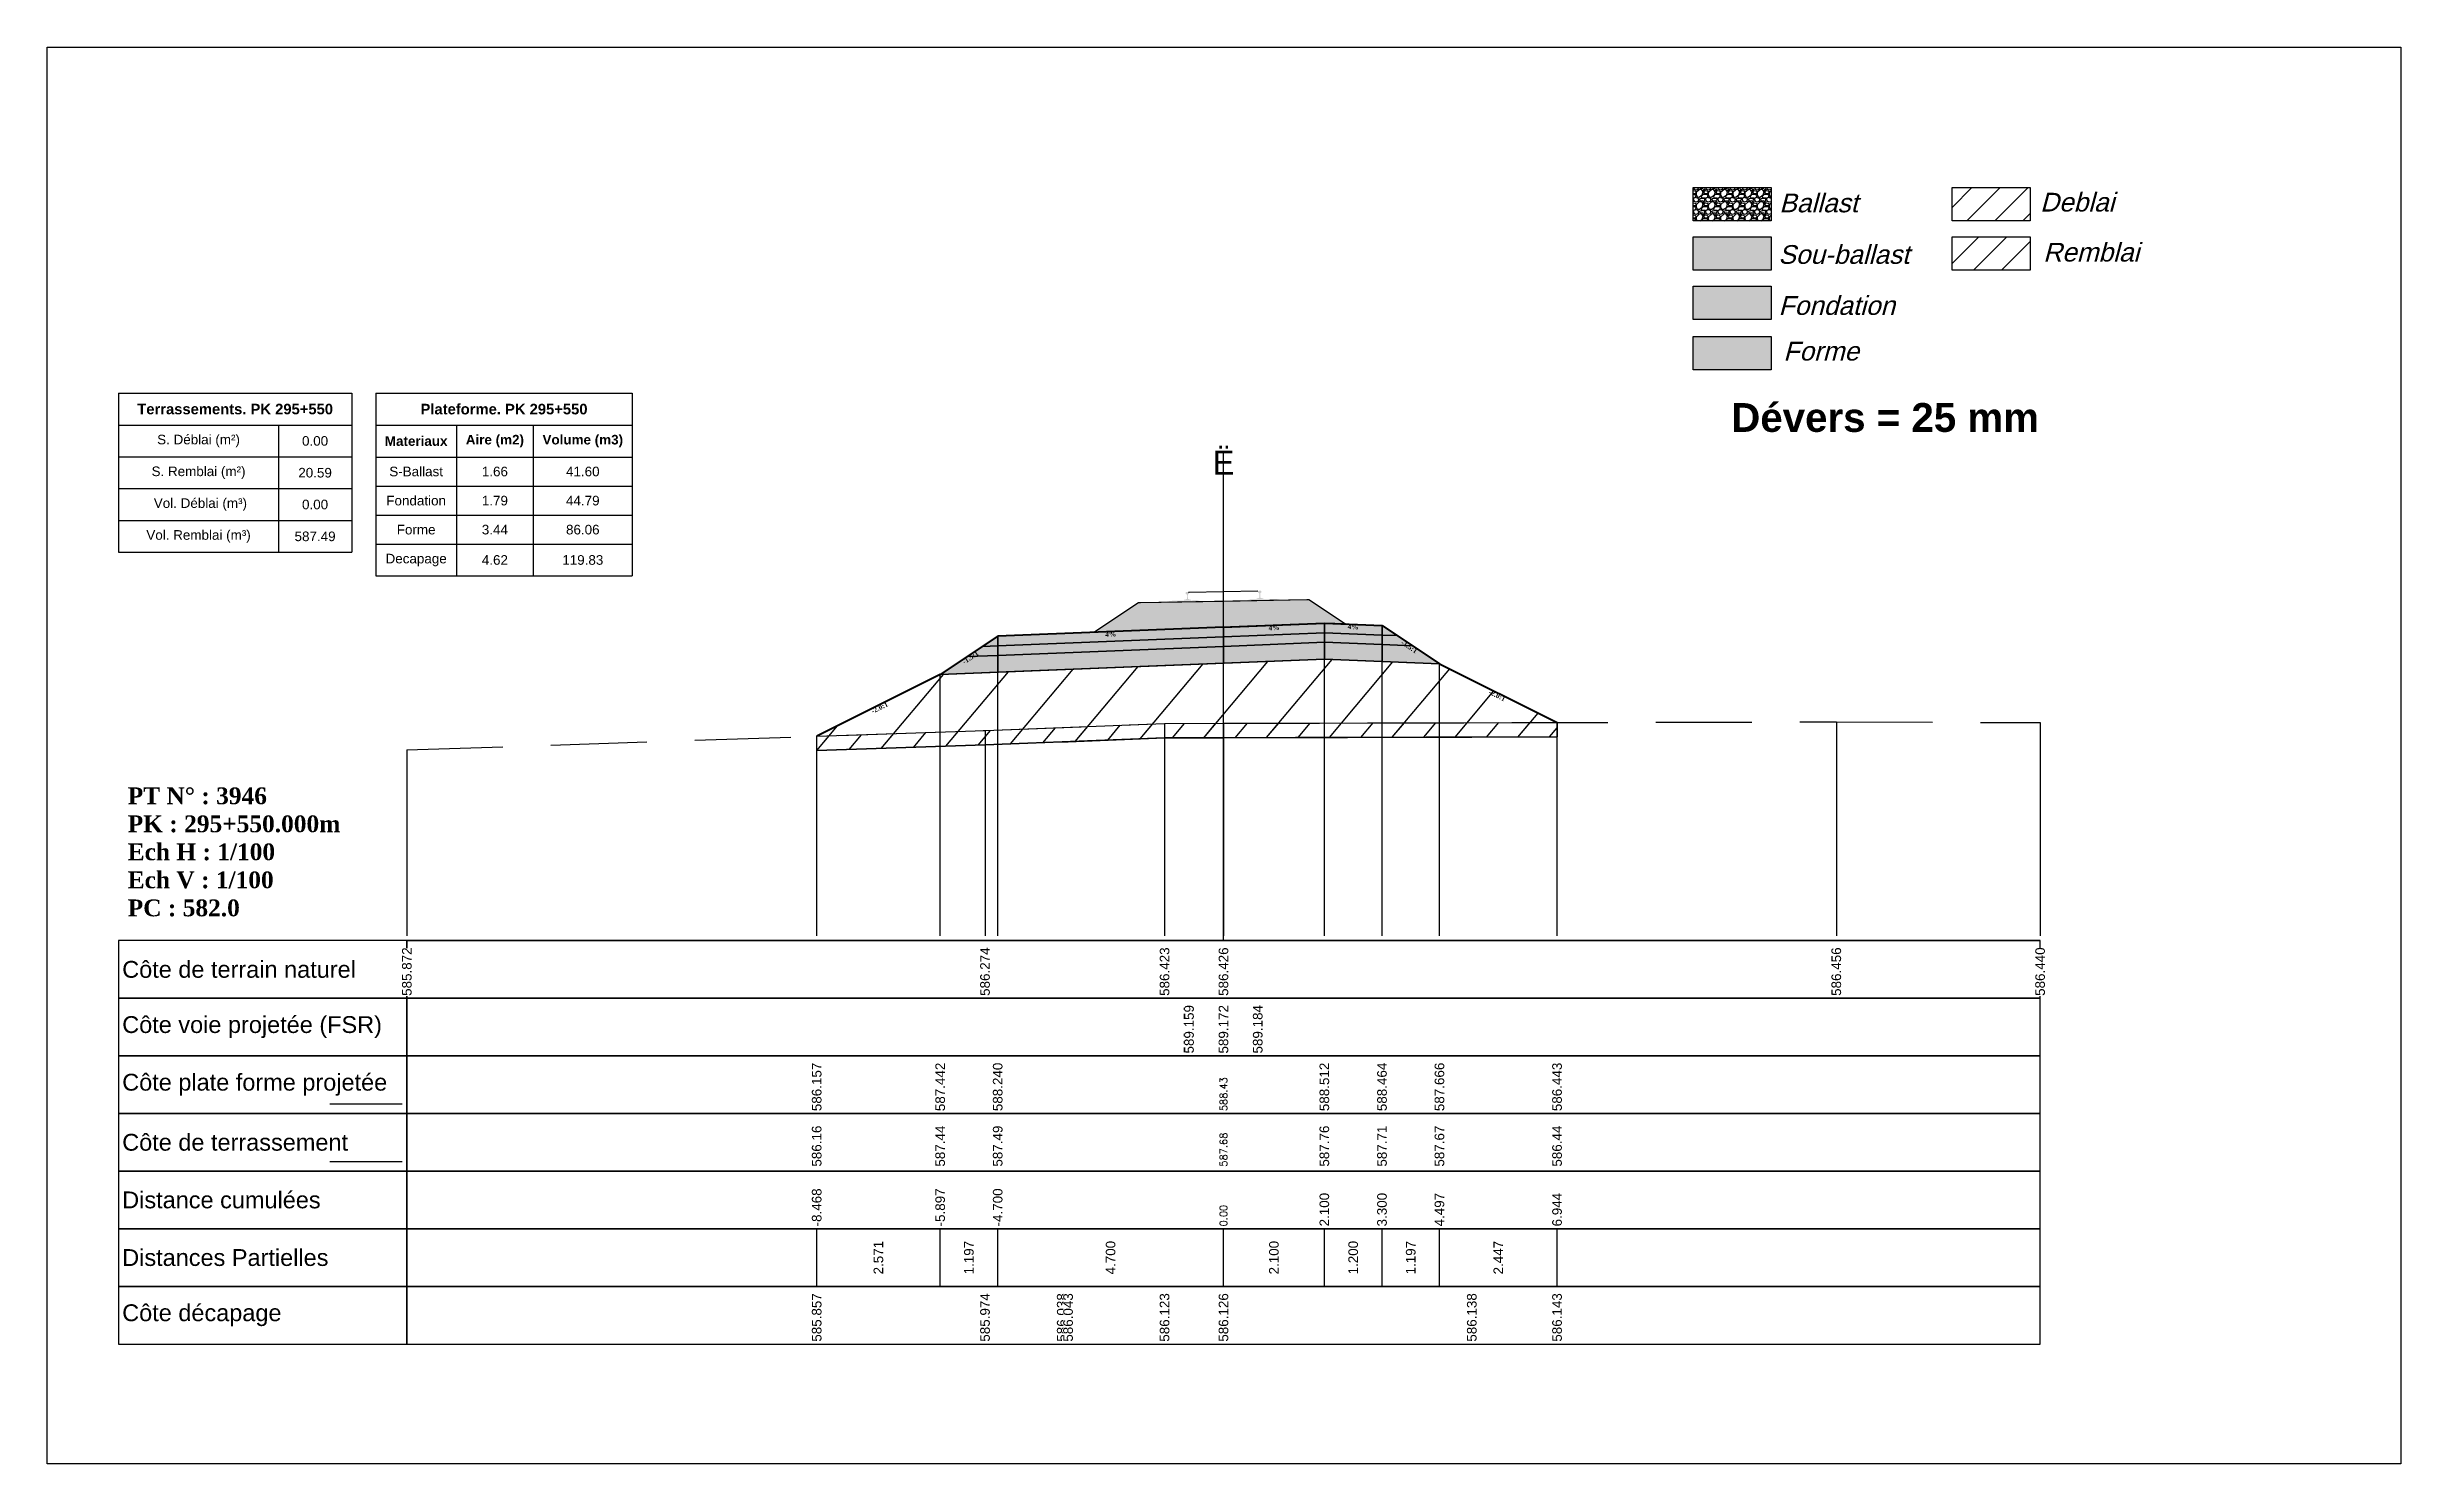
# Model space of a CAD drawing. Header units: millimetres. Extents: x 2762 to 3076, y 916 to 3305.
# Drawn here: x 2873.89 to 2922.89, y 2775.79 to 2805.29 of the extents above; entities that cross this region are included whole.
import ezdxf

# ---------------------------------------------------------------- set-up
doc = ezdxf.new("R2010")
doc.units = ezdxf.units.MM
doc.header["$LTSCALE"] = 2
doc.linetypes.add('CACHE', pattern=[9.525, 6.35, -3.175])
doc.linetypes.add('DASHED', pattern=[0.75, 0.5, -0.25])
for name, color, linetype in [('C-ANNO-TABL', 1, 'Continuous'), ('C-ANNO-TABL-TEXT', 150, 'Continuous'), ('C-ANNO-TABL-TITL', 150, 'Continuous'), ('C-ANNO-TABL-TTBL', 5, 'Continuous'), ('C-ROAD-CORR', 5, 'Continuous'), ('C-ROAD-SCTN', 7, 'Continuous')]:
    doc.layers.add(name, color=color, linetype=linetype)
doc.styles.add('ARIAL', font='arial.ttf')
doc.styles.add('C3D_Etiquette', font='romans.shx')
doc.styles.add('C3D_Profil_Travers', font='romans.shx')
doc.styles.get("Standard").update_dxf_attribs({"font": 'arial.ttf'})

msp = doc.modelspace()

# ---------------------------------------------------------------- texts
at = {"insert": (2908.949, 2797.877), "char_height": 0.6, "attachment_point": 1}
msp.add_mtext_dynamic_manual_height_columns('{\\fArial|b1|i0|c0|p34;Dévers = 25 mm}', width=8.82587, gutter_width=1.25, heights=[0], dxfattribs=at)
at = {"color": 7, "linetype": 'Continuous', "lineweight": -3}
for s, insert, char_height, attachment_point, style in [('{\\fWingdings|b0|i0|c2|p0;Ë}', (2898.38, 2796.384), 0.5, 8, 'C3D_Profil_Travers'), ('{\\fTimes New Roman|b1|i0|c0|p18;PT N° : 3946\\PPK : 295+550.000m\\PEch H : 1/100\\PEch V : 1/100\\PPC : 582.0}', (2875.568, 2787.184), 0.35, 7, 'C3D_Profil_Travers'), ('{\\fArial|b0|i0|c0|p34;Côte de terrain naturel}', (2875.454, 2786.084), 0.35, 4, 'C3D_Etiquette'), ('{\\fArial|b0|i0|c0|p34;Côte plate forme projetée}', (2875.454, 2783.684), 0.35, 4, 'C3D_Etiquette'), ('{\\fArial|b0|i0|c0|p34;Côte de terrassement}', (2875.454, 2782.484), 0.35, 4, 'C3D_Etiquette'), ('{\\fArial|b0|i0|c0|p34;Distance cumulées}', (2875.454, 2781.284), 0.35, 4, 'C3D_Etiquette'), ('{\\fArial|b0|i0|c0|p34;Distances Partielles}', (2875.454, 2780.084), 0.35, 4, 'C3D_Etiquette'), ('{\\fArial|b0|i0|c0|p34;Côte décapage}', (2875.454, 2778.884), 0.35, 4, 'C3D_Etiquette')]:
    msp.add_mtext(s, dxfattribs=dict(at, insert=insert, char_height=char_height, attachment_point=attachment_point, style=style))
at = {"color": 7, "linetype": 'Continuous', "lineweight": -3, "char_height": 0.1, "attachment_point": 2, "style": 'C3D_Etiquette'}
for s, insert, width, rotation in [('{\\fTimes New Roman|b1|i0|c0|p18;4%}', (2896.03, 2793.114), 0.42071, 2.2906), ('{\\fTimes New Roman|b1|i0|c0|p18;4%}', (2899.43, 2793.25), 0.37094, 2.2906), ('{\\fTimes New Roman|b1|i0|c0|p18;4%}', (2901.079, 2793.268), 0.42071, 357.7094), ('{\\fTimes New Roman|b1|i0|c0|p18;-1.5:1}', (2893.083, 2792.622), 0.34598, 33.6901), ('{\\fTimes New Roman|b1|i0|c0|p18;-1.5:1}', (2902.276, 2792.846), 0.34598, 326.3099), ('{\\fTimes New Roman|b1|i0|c0|p18;-2.0:1}', (2891.199, 2791.58), 0.34598, 26.5651), ('{\\fTimes New Roman|b1|i0|c0|p18;-2.0:1}', (2904.098, 2791.835), 0.34598, 333.4349)]:
    msp.add_mtext(s, dxfattribs=dict(at, insert=insert, width=width, rotation=rotation))
at = {"color": 7, "linetype": 'Continuous', "lineweight": -3, "insert": (2875.454, 2784.884), "char_height": 0.35, "attachment_point": 4}
msp.add_mtext('{\\fArial|b0|i0|c0|p34;Côte voie projetée (FSR)}', dxfattribs=at)
at = {"color": 7, "linetype": 'Continuous', "lineweight": -3, "rotation": 90, "style": 'C3D_Profil_Travers'}
for s, insert, char_height, attachment_point in [('588.43', (2898.38, 2783.134), 0.15, 4), ('{\\fArial|b0|i0|c0|p34;586.16}', (2889.912, 2781.979), 0.2, 4), ('{\\fArial|b0|i0|c0|p34;587.44}', (2892.483, 2781.979), 0.2, 4), ('{\\fArial|b0|i0|c0|p34;587.49}', (2893.68, 2781.979), 0.2, 4), ('{\\fArial|b0|i0|c0|p34;587.76}', (2900.48, 2781.979), 0.2, 4), ('{\\fArial|b0|i0|c0|p34;587.71}', (2901.68, 2781.979), 0.2, 4), ('{\\fArial|b0|i0|c0|p34;587.67}', (2902.876, 2781.979), 0.2, 4), ('{\\fArial|b0|i0|c0|p34;586.44}', (2905.324, 2781.979), 0.2, 4), ('587.68', (2898.38, 2781.979), 0.15, 4), ('0.00', (2898.38, 2780.734), 0.15, 4), ('{\\fArial|b0|i0|c0|p34;2.571}', (2891.197, 2780.084), 0.2, 5), ('{\\fArial|b0|i0|c0|p34;1.197}', (2893.081, 2780.084), 0.2, 5), ('{\\fArial|b0|i0|c0|p34;4.700}', (2896.03, 2780.084), 0.2, 5), ('{\\fArial|b0|i0|c0|p34;2.100}', (2899.43, 2780.084), 0.2, 5), ('{\\fArial|b0|i0|c0|p34;1.200}', (2901.08, 2780.084), 0.2, 5), ('{\\fArial|b0|i0|c0|p34;1.197}', (2902.278, 2780.084), 0.2, 5), ('{\\fArial|b0|i0|c0|p34;2.447}', (2904.1, 2780.084), 0.2, 5)]:
    msp.add_mtext(s, dxfattribs=dict(at, insert=insert, char_height=char_height, attachment_point=attachment_point))
at = {"layer": 'C-ANNO-TABL-TEXT', "color": 7, "style": 'ARIAL', "oblique": 15}
for s, p in [('Ballast', (2909.949, 2801.849)), ('Deblai', (2915.379, 2801.865)), ('Sou-ballast', (2909.929, 2800.776)), ('Remblai', (2915.443, 2800.823)), ('Fondation', (2909.934, 2799.713)), ('Forme', (2910.034, 2798.763))]:
    msp.add_text(s, height=0.39, dxfattribs=at).set_placement(p)
at = {"layer": 'C-ANNO-TABL-TEXT', "color": 7, "linetype": 'Continuous', "lineweight": -3, "char_height": 0.2, "attachment_point": 5, "style": 'ARIAL'}
for s, insert in [('{\\fArial|b0|i0|c0|p34;\\C7;0.00}', (2879.469, 2797.088)), ('{\\fArial|b0|i0|c0|p34;\\C7;20.59}', (2879.469, 2796.426)), ('{\\fArial|b0|i0|c0|p34;\\C7;S-Ballast}', (2881.573, 2796.451)), ('{\\fArial|b0|i0|c0|p34;\\C7;1.66}', (2883.212, 2796.451)), ('{\\C18;\\c0;41.60}', (2885.042, 2796.451)), ('{\\fArial|b0|i0|c0|p34;\\C7;Fondation}', (2881.573, 2795.845)), ('{\\fArial|b0|i0|c0|p34;\\C7;1.79}', (2883.212, 2795.845)), ('{\\C18;\\c0;44.79}', (2885.042, 2795.845)), ('{\\fArial|b0|i0|c0|p34;\\C7;0.00}', (2879.469, 2795.764)), ('{\\fArial|b0|i0|c0|p34;\\C7;587.49}', (2879.469, 2795.101)), ('{\\fArial|b0|i0|c0|p34;\\C7;Forme}', (2881.573, 2795.241)), ('{\\fArial|b0|i0|c0|p34;\\C7;3.44}', (2883.212, 2795.241)), ('{\\C18;\\c0;86.06}', (2885.042, 2795.241)), ('{\\fArial|b0|i0|c0|p34;\\C7;Decapage}', (2881.573, 2794.609)), ('{\\fArial|b0|i0|c0|p34;\\C7;4.62}', (2883.212, 2794.609)), ('{\\C18;\\c0;119.83}', (2885.042, 2794.609))]:
    msp.add_mtext(s, dxfattribs=dict(at, insert=insert))
at = {"layer": 'C-ANNO-TABL-TITL', "color": 7, "linetype": 'Continuous', "lineweight": -3, "attachment_point": 5, "style": 'ARIAL'}
for s, insert, char_height in [('{\\fArial|b1|i0|c0|p34;\\C7;Terrassements. PK 295+550}', (2877.805, 2797.751), 0.22), ('{\\fArial|b1|i0|c0|p34;\\C18;\\c0;Plateforme. PK 295+550}', (2883.402, 2797.75), 0.22), ('{\\fArial|b0|i0|c0|p34;\\C7;S. Déblai (m²) }', (2877.043, 2797.088), 0.2), ('{\\fArial|b1|i0|c0|p34;\\C7;Materiaux   }', (2881.573, 2797.085), 0.2), ('{\\fArial|b1|i0|c0|p34;\\C7;Aire (m2)}', (2883.212, 2797.085), 0.2), ('{\\fArial|b1|i0|c0|p34;\\C7;Volume (m3)}', (2885.042, 2797.085), 0.2), ('{\\fArial|b0|i0|c0|p34;\\C7;S. Remblai (m²) }', (2877.043, 2796.426), 0.2), ('{\\fArial|b0|i0|c0|p34;\\C7; Vol. Déblai (m³) }', (2877.043, 2795.764), 0.2), ('{\\fArial|b0|i0|c0|p34;\\C7;Vol. Remblai (m³)}', (2877.043, 2795.101), 0.2)]:
    msp.add_mtext(s, dxfattribs=dict(at, insert=insert, char_height=char_height))

# ---------------------------------------------------------------- hatches: boundary and pattern name
h = msp.add_hatch(color=11)
h.dxf.hatch_style = 1
h.paths.add_polyline_path([(2909.781, 2801.335), (2908.155, 2801.335), (2908.155, 2800.643), (2909.781, 2800.643)])
h = msp.add_hatch(color=30)
h.dxf.hatch_style = 1
h.paths.add_polyline_path([(2909.781, 2800.308), (2908.155, 2800.308), (2908.155, 2799.616), (2909.781, 2799.616)])
h = msp.add_hatch(color=83)
h.dxf.hatch_style = 1
h.paths.add_polyline_path([(2909.781, 2799.262), (2908.155, 2799.262), (2908.155, 2798.57), (2909.781, 2798.57)])
at = {"linetype": 'Continuous', "lineweight": -3}
h = msp.add_hatch(dxfattribs=at)
h.set_pattern_fill('GRAVEL', color=252, scale=0.009, style=0)
h.set_pattern_definition([(228.0128, (2895.843941, 2793.332514), (-1.8288, -2.0574), [0.030755, -3.0447435]), (184.96974, (2895.823367, 2793.309654), (2.743199999, 0.228600013), [0.0527764, -5.2248644]), (132.51045, (2895.77079, 2793.305082), (2.286, -2.5146), [0.0372133, -3.684125]), (267.2737, (2895.681635, 2793.247932), (0.2286, 4.572), [0.0480604, -4.7579794]), (292.83365, (2895.679349, 2793.199926), (-1.143, 2.7432), [0.047127, -4.6655827]), (357.2737, (2895.697637, 2793.156492), (-4.572, 0.2286), [0.0480604, -4.7579794]), (37.69424, (2895.7456434, 2793.154206), (-2.9718, -2.286), [0.0635574, -6.2921804]), (72.25533, (2895.795935, 2793.193068), (1.6002, 5.0292), [0.0600048, -5.940473]), (121.42957, (2895.814223, 2793.250218), (-1.8288, 2.9718), [0.048223, -4.774099]), (175.23636, (2895.789077, 2793.291366), (2.5146, -0.2286), [0.055054, -2.697654]), (222.39744, (2895.7342134, 2793.295938), (-2.7432, -2.5146), [0.071197, -7.0485095]), (138.81407, (2895.90795, 2793.245646), (-1.6002, 1.3716), [0.0243004, -2.405751]), (171.46923, (2895.889661, 2793.261648), (2.9718, -0.4572), [0.0462314, -4.5769175]), (225, (2895.84394, 2793.2685), (-3e-17, -0.2286), [0.032329, -0.29096]), (203.1986, (2895.82794, 2793.295938), (1.143, 0.4572), [0.01741, -1.723556]), (291.8014, (2895.811937, 2793.28908), (-0.2286, 0.6858), [0.024621, -1.206428]), (30.9638, (2895.82108, 2793.26622), (0.6858, 0.4572), [0.039989, -1.292967]), (161.565, (2895.85537, 2793.286794), (0.4572, -0.2286), [0.028916, -0.693981]), (16.38954, (2895.67935, 2793.28908), (2.286, 0.6858), [0.040508, -4.0102944]), (70.34618, (2895.718211, 2793.30051), (-0.9144, -2.5146), [0.033984, -3.3643994]), (293.1986, (2895.85537, 2793.332514), (-0.4572, 1.143), [0.034819, -1.7061465]), (343.61046, (2895.869087, 2793.30051), (-2.286, 0.6858), [0.040508, -4.0102944]), (339.44395, (2895.67935, 2793.147348), (-1.143, 0.4572), [0.039063, -1.914096]), (294.77514, (2895.715925, 2793.133632), (-1.143, 2.5146), [0.0327305, -3.2403234]), (66.8014, (2895.857657, 2793.103914), (0.4572, 1.143), [0.034819, -1.7061465]), (17.35402, (2895.871373, 2793.135918), (-2.9718, -0.9144), [0.0383204, -3.793714]), (69.44395, (2895.745643, 2793.103914), (-0.4572, -1.143), [0.0195316, -1.933628]), (101.3099, (2895.84394, 2793.103914), (-0.2286, 0.9144), [0.011656, -1.1539795]), (165.9638, (2895.841655, 2793.115344), (0.6858, -0.2286), [0.047127, -0.895415]), (186.009, (2895.795935, 2793.126774), (2.286, 0.2286), [0.043674, -4.323723]), (303.69, (2895.82108, 2793.245646), (-0.2286, 0.4572), [0.032969, -0.79126]), (353.15723, (2895.839369, 2793.218214), (3.8862, -0.4572), [0.05756, -5.698441]), (60.9454, (2895.89652, 2793.211356), (-0.9144, -1.6002), [0.023536, -2.330045]), (90, (2895.90795, 2793.23193), (-0.2286, 0.2286), [0.013716, -0.214884]), (120.25644, (2895.791363, 2793.133632), (0.9144, -1.6002), [0.031758, -3.1440547]), (48.0128, (2895.775361, 2793.161064), (1.8288, 2.0574), [0.06151, -3.0139886]), (0, (2895.8165, 2793.20678), (0.2286, 0.2286), [0.059436, -0.169164]), (325.30485, (2895.875945, 2793.206784), (2.286, -1.6002), [0.036145, -3.5783385]), (254.0546, (2895.905663, 2793.18621), (-0.2286, -0.9144), [0.033285, -1.6309485]), (207.64598, (2895.896519, 2793.154206), (-4.3434, -2.286), [0.054193, -5.365122]), (175.42608, (2895.848513, 2793.12906), (-2.9718, 0.2286), [0.0573327, -5.675926])])
h.paths.add_polyline_path([(2895.679, 2793.104), (2896.608, 2793.723), (2896.652, 2793.723), (2900.114, 2793.784), (2900.158, 2793.784), (2900.916, 2793.278), (2900.48, 2793.296)])
msp.add_hatch(color=254, dxfattribs=at).paths.add_polyline_path([(2897.169, 2793.551), (2897.166, 2793.736), (2897.28, 2793.759), (2897.628, 2793.765), (2897.628, 2793.77), (2897.554, 2793.769), (2897.554, 2793.779), (2897.555, 2793.78), (2897.556, 2793.781), (2897.558, 2793.781), (2897.578, 2793.783), (2897.581, 2793.783), (2897.584, 2793.785), (2897.612, 2793.796), (2897.614, 2793.797), (2897.615, 2793.798), (2897.616, 2793.8), (2897.617, 2793.804), (2897.618, 2793.811), (2897.619, 2793.82), (2897.62, 2793.831), (2897.62, 2793.854), (2897.619, 2793.87), (2897.618, 2793.877), (2897.617, 2793.883), (2897.616, 2793.887), (2897.616, 2793.889), (2897.615, 2793.892), (2897.614, 2793.894), (2897.613, 2793.895), (2897.612, 2793.897), (2897.61, 2793.897), (2897.595, 2793.903), (2897.592, 2793.904), (2897.592, 2793.905), (2897.591, 2793.907), (2897.591, 2793.909), (2897.591, 2793.927), (2897.591, 2793.932), (2897.592, 2793.934), (2897.594, 2793.936), (2897.596, 2793.938), (2897.599, 2793.939), (2897.6, 2793.94), (2897.604, 2793.941), (2897.608, 2793.941), (2897.611, 2793.942), (2897.615, 2793.942), (2897.62, 2793.942), (2897.623, 2793.942), (2897.626, 2793.942), (2897.63, 2793.942), (2897.633, 2793.942), (2897.637, 2793.942), (2897.642, 2793.942), (2897.645, 2793.942), (2897.649, 2793.941), (2897.653, 2793.941), (2897.654, 2793.94), (2897.656, 2793.939), (2897.659, 2793.937), (2897.661, 2793.935), (2897.662, 2793.933), (2897.663, 2793.929), (2897.663, 2793.911), (2897.663, 2793.908), (2897.662, 2793.906), (2897.662, 2793.906), (2897.659, 2793.904), (2897.644, 2793.898), (2897.643, 2793.897), (2897.641, 2793.896), (2897.64, 2793.894), (2897.64, 2793.893), (2897.639, 2793.889), (2897.638, 2793.887), (2897.638, 2793.883), (2897.637, 2793.877), (2897.637, 2793.87), (2897.636, 2793.855), (2897.637, 2793.831), (2897.638, 2793.82), (2897.639, 2793.811), (2897.641, 2793.804), (2897.642, 2793.8), (2897.642, 2793.799), (2897.644, 2793.798), (2897.646, 2793.796), (2897.674, 2793.786), (2897.677, 2793.785), (2897.681, 2793.785), (2897.701, 2793.784), (2897.702, 2793.783), (2897.703, 2793.782), (2897.704, 2793.781), (2897.704, 2793.772), (2897.63, 2793.77), (2897.63, 2793.765), (2897.834, 2793.768), (2897.966, 2793.74), (2898.8, 2793.754), (2898.931, 2793.788), (2899.135, 2793.791), (2899.135, 2793.797), (2899.061, 2793.795), (2899.061, 2793.805), (2899.062, 2793.806), (2899.063, 2793.807), (2899.064, 2793.807), (2899.084, 2793.809), (2899.088, 2793.81), (2899.091, 2793.811), (2899.119, 2793.822), (2899.121, 2793.823), (2899.122, 2793.825), (2899.123, 2793.826), (2899.124, 2793.83), (2899.125, 2793.837), (2899.126, 2793.846), (2899.127, 2793.857), (2899.126, 2793.881), (2899.125, 2793.896), (2899.125, 2793.903), (2899.124, 2793.909), (2899.123, 2793.913), (2899.123, 2793.915), (2899.122, 2793.919), (2899.121, 2793.92), (2899.12, 2793.922), (2899.118, 2793.923), (2899.117, 2793.924), (2899.102, 2793.929), (2899.099, 2793.931), (2899.098, 2793.931), (2899.098, 2793.933), (2899.098, 2793.936), (2899.097, 2793.954), (2899.098, 2793.958), (2899.099, 2793.96), (2899.101, 2793.963), (2899.103, 2793.964), (2899.106, 2793.966), (2899.107, 2793.966), (2899.11, 2793.967), (2899.114, 2793.967), (2899.118, 2793.968), (2899.122, 2793.968), (2899.127, 2793.968), (2899.13, 2793.968), (2899.133, 2793.969), (2899.136, 2793.969), (2899.14, 2793.969), (2899.144, 2793.969), (2899.149, 2793.968), (2899.152, 2793.968), (2899.156, 2793.968), (2899.16, 2793.967), (2899.161, 2793.967), (2899.163, 2793.965), (2899.165, 2793.964), (2899.168, 2793.962), (2899.169, 2793.959), (2899.169, 2793.955), (2899.17, 2793.937), (2899.17, 2793.934), (2899.169, 2793.933), (2899.169, 2793.932), (2899.166, 2793.93), (2899.151, 2793.924), (2899.149, 2793.924), (2899.148, 2793.922), (2899.147, 2793.921), (2899.146, 2793.919), (2899.146, 2793.916), (2899.145, 2793.914), (2899.144, 2793.909), (2899.144, 2793.903), (2899.143, 2793.897), (2899.143, 2793.881), (2899.143, 2793.857), (2899.145, 2793.847), (2899.146, 2793.838), (2899.147, 2793.831), (2899.148, 2793.826), (2899.149, 2793.825), (2899.15, 2793.824), (2899.153, 2793.823), (2899.181, 2793.813), (2899.184, 2793.811), (2899.187, 2793.811), (2899.207, 2793.81), (2899.209, 2793.809), (2899.21, 2793.809), (2899.211, 2793.808), (2899.211, 2793.798), (2899.137, 2793.797), (2899.137, 2793.791), (2899.485, 2793.797), (2899.6, 2793.778), (2899.604, 2793.593)])
h = msp.add_hatch(color=30, dxfattribs=at)
h.paths.add_polyline_path([(2901.68, 2792.848), (2901.68, 2793.048), (2901.999, 2793.035), (2902.318, 2792.822)])
h.paths.add_polyline_path([(2900.48, 2792.896), (2900.48, 2793.096), (2901.68, 2793.048), (2901.68, 2792.848)])
h.paths.add_polyline_path([(2898.38, 2792.812), (2898.38, 2793.012), (2900.48, 2793.096), (2900.48, 2792.896)])
h.paths.add_polyline_path([(2893.68, 2792.624), (2893.68, 2792.824), (2898.38, 2793.012), (2898.38, 2792.812)])
h.paths.add_polyline_path([(2893.041, 2792.598), (2893.36, 2792.811), (2893.68, 2792.824), (2893.68, 2792.624)])
h = msp.add_hatch(color=11, dxfattribs=at)
h.paths.add_polyline_path([(2901.68, 2793.048), (2901.68, 2793.248), (2901.999, 2793.035)])
h.paths.add_polyline_path([(2900.48, 2793.096), (2900.48, 2793.296), (2901.68, 2793.248), (2901.68, 2793.048)])
h.paths.add_polyline_path([(2898.38, 2793.012), (2898.38, 2793.212), (2900.48, 2793.296), (2900.48, 2793.096)])
h.paths.add_polyline_path([(2893.68, 2792.824), (2893.68, 2793.024), (2898.38, 2793.212), (2898.38, 2793.012)])
h.paths.add_polyline_path([(2893.36, 2792.811), (2893.68, 2793.024), (2893.68, 2792.824)])
h = msp.add_hatch(dxfattribs=at)
h.set_pattern_fill('_U', color=3, angle=50, style=0, pattern_type=0)
h.set_pattern_definition([(50, (2889.9121, 2790.6407), (-0.766044, 0.64279), [])])
h.paths.add_polyline_path([(2889.912, 2790.641), (2889.912, 2790.941), (2892.483, 2792.226), (2900.48, 2792.546), (2902.876, 2792.45), (2905.324, 2791.226), (2905.324, 2790.926), (2897.154, 2790.907), (2893.416, 2790.758)])
h = msp.add_hatch(color=83, dxfattribs=at)
h.paths.add_polyline_path([(2901.68, 2792.498), (2901.68, 2792.848), (2902.318, 2792.822), (2902.876, 2792.45)])
h.paths.add_polyline_path([(2900.48, 2792.546), (2900.48, 2792.896), (2901.68, 2792.848), (2901.68, 2792.498)])
h.paths.add_polyline_path([(2898.38, 2792.462), (2898.38, 2792.812), (2900.48, 2792.896), (2900.48, 2792.546)])
h.paths.add_polyline_path([(2893.68, 2792.274), (2893.68, 2792.624), (2898.38, 2792.812), (2898.38, 2792.462)])
h.paths.add_polyline_path([(2892.483, 2792.226), (2893.041, 2792.598), (2893.68, 2792.624), (2893.68, 2792.274)])
h = msp.add_hatch(dxfattribs=at)
h.set_pattern_fill('_U', color=150, scale=0.5, angle=50, style=0, pattern_type=0)
h.set_pattern_definition([(50, (2889.91207, 2790.64067), (-0.383022, 0.321394), [])])
h.paths.add_polyline_path([(2889.912, 2790.641), (2889.912, 2790.941), (2893.416, 2791.058), (2897.154, 2791.207), (2905.324, 2791.226), (2905.324, 2790.926), (2897.154, 2790.907), (2893.416, 2790.758)])

# ---------------------------------------------------------------- linework, layer by layer
for p, q in [((2908.155, 2802.362), (2909.781, 2802.362)), ((2908.155, 2801.67), (2908.155, 2802.362)), ((2909.781, 2802.362), (2909.781, 2801.67)), ((2913.548, 2802.362), (2915.174, 2802.362)), ((2913.548, 2801.67), (2913.548, 2802.362)), ((2915.174, 2802.362), (2915.174, 2801.67)), ((2909.781, 2801.67), (2908.155, 2801.67)), ((2908.155, 2801.335), (2909.781, 2801.335)), ((2908.155, 2800.643), (2908.155, 2801.335)), ((2909.781, 2801.335), (2909.781, 2800.643)), ((2915.174, 2801.67), (2913.548, 2801.67)), ((2913.548, 2801.335), (2915.174, 2801.335)), ((2913.548, 2800.643), (2913.548, 2801.335)), ((2915.174, 2801.335), (2915.174, 2800.643)), ((2909.781, 2800.643), (2908.155, 2800.643)), ((2915.174, 2800.643), (2913.548, 2800.643)), ((2908.155, 2800.308), (2909.781, 2800.308)), ((2908.155, 2799.616), (2908.155, 2800.308)), ((2909.781, 2800.308), (2909.781, 2799.616)), ((2909.781, 2799.616), (2908.155, 2799.616)), ((2908.155, 2799.262), (2909.781, 2799.262)), ((2908.155, 2798.57), (2908.155, 2799.262)), ((2909.781, 2799.262), (2909.781, 2798.57)), ((2909.781, 2798.57), (2908.155, 2798.57))]:
    msp.add_line(p, q)
at = {"linetype": 'Continuous'}
for p, q in [((2908.158, 2802.316), (2908.155, 2802.317)), ((2908.155, 2802.314), (2908.158, 2802.316)), ((2908.161, 2802.362), (2908.174, 2802.332)), ((2908.173, 2802.332), (2908.216, 2802.319)), ((2908.216, 2802.319), (2908.26, 2802.332)), ((2908.284, 2802.319), (2908.225, 2802.266)), ((2908.26, 2802.331), (2908.271, 2802.362)), ((2908.337, 2802.319), (2908.276, 2802.324)), ((2908.317, 2802.337), (2908.293, 2802.362)), ((2908.36, 2802.342), (2908.302, 2802.337)), ((2908.364, 2802.274), (2908.336, 2802.32)), ((2908.363, 2802.319), (2908.373, 2802.293)), ((2908.382, 2802.327), (2908.364, 2802.319)), ((2908.374, 2802.293), (2908.412, 2802.316)), ((2908.394, 2802.362), (2908.376, 2802.342)), ((2908.412, 2802.316), (2908.381, 2802.326)), ((2908.415, 2802.362), (2908.428, 2802.332)), ((2908.427, 2802.332), (2908.47, 2802.319)), ((2908.47, 2802.319), (2908.514, 2802.332)), ((2908.538, 2802.319), (2908.479, 2802.266)), ((2908.514, 2802.331), (2908.525, 2802.362)), ((2908.591, 2802.319), (2908.53, 2802.324)), ((2908.571, 2802.337), (2908.547, 2802.362)), ((2908.614, 2802.342), (2908.556, 2802.337)), ((2908.618, 2802.274), (2908.59, 2802.32)), ((2908.617, 2802.319), (2908.627, 2802.293)), ((2908.636, 2802.327), (2908.618, 2802.319)), ((2908.628, 2802.293), (2908.666, 2802.316)), ((2908.648, 2802.362), (2908.63, 2802.342)), ((2908.666, 2802.316), (2908.635, 2802.326)), ((2908.669, 2802.362), (2908.682, 2802.332)), ((2908.681, 2802.332), (2908.724, 2802.319)), ((2908.724, 2802.319), (2908.768, 2802.332)), ((2908.792, 2802.319), (2908.733, 2802.266)), ((2908.768, 2802.331), (2908.779, 2802.362)), ((2908.845, 2802.319), (2908.784, 2802.324)), ((2908.825, 2802.337), (2908.801, 2802.362)), ((2908.868, 2802.342), (2908.81, 2802.337)), ((2908.872, 2802.274), (2908.844, 2802.32)), ((2908.871, 2802.319), (2908.881, 2802.293)), ((2908.89, 2802.327), (2908.872, 2802.319)), ((2908.882, 2802.293), (2908.92, 2802.316)), ((2908.902, 2802.362), (2908.884, 2802.342)), ((2908.92, 2802.316), (2908.889, 2802.326)), ((2908.923, 2802.362), (2908.936, 2802.332)), ((2908.935, 2802.332), (2908.978, 2802.319)), ((2908.978, 2802.319), (2909.022, 2802.332)), ((2909.046, 2802.319), (2908.987, 2802.266)), ((2909.022, 2802.331), (2909.033, 2802.362)), ((2909.099, 2802.319), (2909.038, 2802.324)), ((2909.079, 2802.337), (2909.055, 2802.362)), ((2909.122, 2802.342), (2909.064, 2802.337)), ((2909.126, 2802.274), (2909.098, 2802.32)), ((2909.125, 2802.319), (2909.135, 2802.293)), ((2909.144, 2802.327), (2909.126, 2802.319)), ((2909.136, 2802.293), (2909.174, 2802.316)), ((2909.156, 2802.362), (2909.138, 2802.342)), ((2909.174, 2802.316), (2909.143, 2802.326)), ((2909.177, 2802.362), (2909.19, 2802.332)), ((2909.189, 2802.332), (2909.232, 2802.319)), ((2909.232, 2802.319), (2909.276, 2802.332)), ((2909.3, 2802.319), (2909.241, 2802.266)), ((2909.276, 2802.331), (2909.287, 2802.362)), ((2909.353, 2802.319), (2909.292, 2802.324)), ((2909.333, 2802.337), (2909.309, 2802.362)), ((2909.376, 2802.342), (2909.318, 2802.337)), ((2909.38, 2802.274), (2909.352, 2802.32)), ((2909.379, 2802.319), (2909.389, 2802.293)), ((2909.398, 2802.327), (2909.38, 2802.319)), ((2909.39, 2802.293), (2909.428, 2802.316)), ((2909.41, 2802.362), (2909.392, 2802.342)), ((2909.428, 2802.316), (2909.397, 2802.326)), ((2909.431, 2802.362), (2909.444, 2802.332)), ((2909.443, 2802.332), (2909.486, 2802.319)), ((2909.486, 2802.319), (2909.53, 2802.332)), ((2909.554, 2802.319), (2909.495, 2802.266)), ((2909.53, 2802.331), (2909.541, 2802.362)), ((2909.607, 2802.319), (2909.546, 2802.324)), ((2909.587, 2802.337), (2909.563, 2802.362)), ((2909.63, 2802.342), (2909.572, 2802.337)), ((2909.634, 2802.274), (2909.606, 2802.32)), ((2909.633, 2802.319), (2909.643, 2802.293)), ((2909.652, 2802.327), (2909.634, 2802.319)), ((2909.644, 2802.293), (2909.682, 2802.316)), ((2909.664, 2802.362), (2909.646, 2802.342)), ((2909.682, 2802.316), (2909.651, 2802.326)), ((2909.685, 2802.362), (2909.698, 2802.332)), ((2909.697, 2802.332), (2909.74, 2802.319)), ((2909.74, 2802.319), (2909.781, 2802.331)), ((2908.195, 2802.287), (2908.155, 2802.294)), ((2908.155, 2802.248), (2908.205, 2802.242)), ((2908.155, 2802.227), (2908.181, 2802.227)), ((2908.207, 2802.163), (2908.155, 2802.135)), ((2908.158, 2802.062), (2908.155, 2802.063)), ((2908.155, 2802.06), (2908.158, 2802.062)), ((2908.195, 2802.033), (2908.155, 2802.04)), ((2908.155, 2801.994), (2908.205, 2801.988)), ((2908.155, 2801.973), (2908.181, 2801.973)), ((2908.207, 2801.909), (2908.155, 2801.881)), ((2908.159, 2802.113), (2908.174, 2802.078)), ((2908.159, 2801.859), (2908.174, 2801.824)), ((2908.16, 2802.113), (2908.176, 2802.149)), ((2908.16, 2801.859), (2908.176, 2801.895)), ((2908.173, 2802.078), (2908.216, 2802.065)), ((2908.173, 2801.824), (2908.216, 2801.811)), ((2908.176, 2802.149), (2908.217, 2802.162)), ((2908.176, 2801.895), (2908.217, 2801.908)), ((2908.18, 2802.23), (2908.214, 2802.207)), ((2908.18, 2801.976), (2908.214, 2801.953)), ((2908.218, 2802.272), (2908.197, 2802.289)), ((2908.218, 2802.018), (2908.197, 2802.035)), ((2908.204, 2802.232), (2908.217, 2802.255)), ((2908.214, 2802.204), (2908.204, 2802.169)), ((2908.204, 2801.978), (2908.217, 2802.001)), ((2908.214, 2801.95), (2908.204, 2801.915)), ((2908.216, 2802.16), (2908.257, 2802.145)), ((2908.216, 2802.065), (2908.26, 2802.078)), ((2908.216, 2801.906), (2908.257, 2801.891)), ((2908.216, 2801.811), (2908.26, 2801.824)), ((2908.219, 2802.273), (2908.217, 2802.22)), ((2908.217, 2802.255), (2908.217, 2802.27)), ((2908.217, 2802.22), (2908.237, 2802.172)), ((2908.219, 2802.019), (2908.217, 2801.966)), ((2908.217, 2802.001), (2908.217, 2802.016)), ((2908.217, 2801.966), (2908.237, 2801.918)), ((2908.284, 2802.065), (2908.225, 2802.012)), ((2908.237, 2802.169), (2908.29, 2802.166)), ((2908.237, 2801.915), (2908.29, 2801.912)), ((2908.256, 2802.147), (2908.271, 2802.114)), ((2908.256, 2801.893), (2908.271, 2801.86)), ((2908.26, 2802.077), (2908.273, 2802.113)), ((2908.26, 2801.823), (2908.273, 2801.859)), ((2908.337, 2802.065), (2908.276, 2802.07)), ((2908.317, 2802.083), (2908.289, 2802.113)), ((2908.317, 2801.829), (2908.289, 2801.859)), ((2908.29, 2802.169), (2908.346, 2802.212)), ((2908.29, 2802.113), (2908.298, 2802.133)), ((2908.29, 2801.915), (2908.346, 2801.958)), ((2908.29, 2801.859), (2908.298, 2801.879)), ((2908.346, 2802.133), (2908.298, 2802.128)), ((2908.346, 2801.879), (2908.298, 2801.874)), ((2908.36, 2802.088), (2908.302, 2802.083)), ((2908.36, 2801.834), (2908.302, 2801.829)), ((2908.324, 2802.176), (2908.369, 2802.227)), ((2908.324, 2801.922), (2908.369, 2801.973)), ((2908.343, 2802.147), (2908.325, 2802.177)), ((2908.343, 2801.893), (2908.325, 2801.923)), ((2908.364, 2802.02), (2908.336, 2802.066)), ((2908.405, 2802.143), (2908.341, 2802.148)), ((2908.405, 2801.889), (2908.341, 2801.894)), ((2908.346, 2802.212), (2908.366, 2802.276)), ((2908.397, 2802.126), (2908.346, 2802.138)), ((2908.346, 2801.958), (2908.366, 2802.022)), ((2908.397, 2801.872), (2908.346, 2801.884)), ((2908.363, 2802.065), (2908.373, 2802.039)), ((2908.382, 2802.073), (2908.364, 2802.065)), ((2908.369, 2802.227), (2908.435, 2802.227)), ((2908.369, 2801.973), (2908.435, 2801.973)), ((2908.399, 2802.296), (2908.374, 2802.27)), ((2908.374, 2802.27), (2908.394, 2802.24)), ((2908.374, 2802.039), (2908.412, 2802.062)), ((2908.399, 2802.042), (2908.374, 2802.016)), ((2908.374, 2802.016), (2908.394, 2801.986)), ((2908.399, 2802.114), (2908.376, 2802.088)), ((2908.399, 2801.86), (2908.376, 2801.834)), ((2908.412, 2802.062), (2908.381, 2802.072)), ((2908.395, 2802.25), (2908.459, 2802.242)), ((2908.395, 2801.996), (2908.459, 2801.988)), ((2908.399, 2802.113), (2908.397, 2802.126)), ((2908.399, 2801.859), (2908.397, 2801.872)), ((2908.449, 2802.287), (2908.399, 2802.295)), ((2908.449, 2802.033), (2908.399, 2802.041)), ((2908.461, 2802.163), (2908.408, 2802.135)), ((2908.461, 2801.909), (2908.408, 2801.881)), ((2908.413, 2802.113), (2908.428, 2802.078)), ((2908.413, 2801.859), (2908.428, 2801.824)), ((2908.414, 2802.113), (2908.43, 2802.149)), ((2908.414, 2801.859), (2908.43, 2801.895)), ((2908.427, 2802.078), (2908.47, 2802.065)), ((2908.427, 2801.824), (2908.47, 2801.811)), ((2908.43, 2802.149), (2908.471, 2802.162)), ((2908.43, 2801.895), (2908.471, 2801.908)), ((2908.434, 2802.23), (2908.468, 2802.207)), ((2908.434, 2801.976), (2908.468, 2801.953)), ((2908.472, 2802.272), (2908.451, 2802.289)), ((2908.472, 2802.018), (2908.451, 2802.035)), ((2908.458, 2802.232), (2908.471, 2802.255)), ((2908.468, 2802.204), (2908.458, 2802.169)), ((2908.458, 2801.978), (2908.471, 2802.001)), ((2908.468, 2801.95), (2908.458, 2801.915)), ((2908.47, 2802.16), (2908.511, 2802.145)), ((2908.47, 2802.065), (2908.514, 2802.078)), ((2908.47, 2801.906), (2908.511, 2801.891)), ((2908.47, 2801.811), (2908.514, 2801.824)), ((2908.473, 2802.273), (2908.471, 2802.22)), ((2908.471, 2802.255), (2908.471, 2802.27)), ((2908.471, 2802.22), (2908.491, 2802.172)), ((2908.473, 2802.019), (2908.471, 2801.966)), ((2908.471, 2802.001), (2908.471, 2802.016)), ((2908.471, 2801.966), (2908.491, 2801.918)), ((2908.538, 2802.065), (2908.479, 2802.012)), ((2908.491, 2802.169), (2908.544, 2802.166)), ((2908.491, 2801.915), (2908.544, 2801.912)), ((2908.51, 2802.147), (2908.525, 2802.114)), ((2908.51, 2801.893), (2908.525, 2801.86)), ((2908.514, 2802.077), (2908.527, 2802.113)), ((2908.514, 2801.823), (2908.527, 2801.859)), ((2908.591, 2802.065), (2908.53, 2802.07)), ((2908.571, 2802.083), (2908.543, 2802.113)), ((2908.571, 2801.829), (2908.543, 2801.859)), ((2908.544, 2802.169), (2908.6, 2802.212)), ((2908.544, 2802.113), (2908.552, 2802.133)), ((2908.544, 2801.915), (2908.6, 2801.958)), ((2908.544, 2801.859), (2908.552, 2801.879)), ((2908.6, 2802.133), (2908.552, 2802.128)), ((2908.6, 2801.879), (2908.552, 2801.874)), ((2908.614, 2802.088), (2908.556, 2802.083)), ((2908.614, 2801.834), (2908.556, 2801.829)), ((2908.578, 2802.176), (2908.623, 2802.227)), ((2908.578, 2801.922), (2908.623, 2801.973)), ((2908.597, 2802.147), (2908.579, 2802.177)), ((2908.597, 2801.893), (2908.579, 2801.923)), ((2908.618, 2802.02), (2908.59, 2802.066)), ((2908.659, 2802.143), (2908.595, 2802.148)), ((2908.659, 2801.889), (2908.595, 2801.894)), ((2908.6, 2802.212), (2908.62, 2802.276)), ((2908.651, 2802.126), (2908.6, 2802.138)), ((2908.6, 2801.958), (2908.62, 2802.022)), ((2908.651, 2801.872), (2908.6, 2801.884)), ((2908.617, 2802.065), (2908.627, 2802.039)), ((2908.636, 2802.073), (2908.618, 2802.065)), ((2908.623, 2802.227), (2908.689, 2802.227)), ((2908.623, 2801.973), (2908.689, 2801.973)), ((2908.653, 2802.296), (2908.628, 2802.27)), ((2908.628, 2802.27), (2908.648, 2802.24)), ((2908.628, 2802.039), (2908.666, 2802.062)), ((2908.653, 2802.042), (2908.628, 2802.016)), ((2908.628, 2802.016), (2908.648, 2801.986)), ((2908.653, 2802.114), (2908.63, 2802.088)), ((2908.653, 2801.86), (2908.63, 2801.834)), ((2908.666, 2802.062), (2908.635, 2802.072)), ((2908.649, 2802.25), (2908.713, 2802.242)), ((2908.649, 2801.996), (2908.713, 2801.988)), ((2908.653, 2802.113), (2908.651, 2802.126)), ((2908.653, 2801.859), (2908.651, 2801.872)), ((2908.703, 2802.287), (2908.653, 2802.295)), ((2908.703, 2802.033), (2908.653, 2802.041)), ((2908.715, 2802.163), (2908.662, 2802.135)), ((2908.715, 2801.909), (2908.662, 2801.881)), ((2908.667, 2802.113), (2908.682, 2802.078)), ((2908.667, 2801.859), (2908.682, 2801.824)), ((2908.668, 2802.113), (2908.684, 2802.149)), ((2908.668, 2801.859), (2908.684, 2801.895)), ((2908.681, 2802.078), (2908.724, 2802.065)), ((2908.681, 2801.824), (2908.724, 2801.811)), ((2908.684, 2802.149), (2908.725, 2802.162)), ((2908.684, 2801.895), (2908.725, 2801.908)), ((2908.688, 2802.23), (2908.722, 2802.207)), ((2908.688, 2801.976), (2908.722, 2801.953)), ((2908.726, 2802.272), (2908.705, 2802.289)), ((2908.726, 2802.018), (2908.705, 2802.035)), ((2908.712, 2802.232), (2908.725, 2802.255)), ((2908.722, 2802.204), (2908.712, 2802.169)), ((2908.712, 2801.978), (2908.725, 2802.001)), ((2908.722, 2801.95), (2908.712, 2801.915)), ((2908.724, 2802.16), (2908.765, 2802.145)), ((2908.724, 2802.065), (2908.768, 2802.078)), ((2908.724, 2801.906), (2908.765, 2801.891)), ((2908.724, 2801.811), (2908.768, 2801.824)), ((2908.727, 2802.273), (2908.725, 2802.22)), ((2908.725, 2802.255), (2908.725, 2802.27)), ((2908.725, 2802.22), (2908.745, 2802.172)), ((2908.727, 2802.019), (2908.725, 2801.966)), ((2908.725, 2802.001), (2908.725, 2802.016)), ((2908.725, 2801.966), (2908.745, 2801.918)), ((2908.792, 2802.065), (2908.733, 2802.012)), ((2908.745, 2802.169), (2908.798, 2802.166)), ((2908.745, 2801.915), (2908.798, 2801.912)), ((2908.764, 2802.147), (2908.779, 2802.114)), ((2908.764, 2801.893), (2908.779, 2801.86)), ((2908.768, 2802.077), (2908.781, 2802.113)), ((2908.768, 2801.823), (2908.781, 2801.859)), ((2908.845, 2802.065), (2908.784, 2802.07)), ((2908.825, 2802.083), (2908.797, 2802.113)), ((2908.825, 2801.829), (2908.797, 2801.859)), ((2908.798, 2802.169), (2908.854, 2802.212)), ((2908.798, 2802.113), (2908.806, 2802.133)), ((2908.798, 2801.915), (2908.854, 2801.958)), ((2908.798, 2801.859), (2908.806, 2801.879)), ((2908.854, 2802.133), (2908.806, 2802.128)), ((2908.854, 2801.879), (2908.806, 2801.874)), ((2908.868, 2802.088), (2908.81, 2802.083)), ((2908.868, 2801.834), (2908.81, 2801.829)), ((2908.832, 2802.176), (2908.877, 2802.227)), ((2908.832, 2801.922), (2908.877, 2801.973)), ((2908.851, 2802.147), (2908.833, 2802.177)), ((2908.851, 2801.893), (2908.833, 2801.923)), ((2908.872, 2802.02), (2908.844, 2802.066)), ((2908.913, 2802.143), (2908.849, 2802.148)), ((2908.913, 2801.889), (2908.849, 2801.894)), ((2908.854, 2802.212), (2908.874, 2802.276)), ((2908.905, 2802.126), (2908.854, 2802.138)), ((2908.854, 2801.958), (2908.874, 2802.022)), ((2908.905, 2801.872), (2908.854, 2801.884)), ((2908.871, 2802.065), (2908.881, 2802.039)), ((2908.89, 2802.073), (2908.872, 2802.065)), ((2908.877, 2802.227), (2908.943, 2802.227)), ((2908.877, 2801.973), (2908.943, 2801.973)), ((2908.907, 2802.296), (2908.882, 2802.27)), ((2908.882, 2802.27), (2908.902, 2802.24)), ((2908.882, 2802.039), (2908.92, 2802.062)), ((2908.907, 2802.042), (2908.882, 2802.016)), ((2908.882, 2802.016), (2908.902, 2801.986)), ((2908.907, 2802.114), (2908.884, 2802.088)), ((2908.907, 2801.86), (2908.884, 2801.834)), ((2908.92, 2802.062), (2908.889, 2802.072)), ((2908.903, 2802.25), (2908.967, 2802.242)), ((2908.903, 2801.996), (2908.967, 2801.988)), ((2908.907, 2802.113), (2908.905, 2802.126)), ((2908.907, 2801.859), (2908.905, 2801.872)), ((2908.957, 2802.287), (2908.907, 2802.295)), ((2908.957, 2802.033), (2908.907, 2802.041)), ((2908.969, 2802.163), (2908.916, 2802.135)), ((2908.969, 2801.909), (2908.916, 2801.881)), ((2908.921, 2802.113), (2908.936, 2802.078)), ((2908.921, 2801.859), (2908.936, 2801.824)), ((2908.922, 2802.113), (2908.938, 2802.149)), ((2908.922, 2801.859), (2908.938, 2801.895)), ((2908.935, 2802.078), (2908.978, 2802.065)), ((2908.935, 2801.824), (2908.978, 2801.811)), ((2908.938, 2802.149), (2908.979, 2802.162)), ((2908.938, 2801.895), (2908.979, 2801.908)), ((2908.942, 2802.23), (2908.976, 2802.207)), ((2908.942, 2801.976), (2908.976, 2801.953)), ((2908.98, 2802.272), (2908.959, 2802.289)), ((2908.98, 2802.018), (2908.959, 2802.035)), ((2908.966, 2802.232), (2908.979, 2802.255)), ((2908.976, 2802.204), (2908.966, 2802.169)), ((2908.966, 2801.978), (2908.979, 2802.001)), ((2908.976, 2801.95), (2908.966, 2801.915)), ((2908.978, 2802.16), (2909.019, 2802.145)), ((2908.978, 2802.065), (2909.022, 2802.078)), ((2908.978, 2801.906), (2909.019, 2801.891)), ((2908.978, 2801.811), (2909.022, 2801.824)), ((2908.981, 2802.273), (2908.979, 2802.22)), ((2908.979, 2802.255), (2908.979, 2802.27)), ((2908.979, 2802.22), (2908.999, 2802.172)), ((2908.981, 2802.019), (2908.979, 2801.966)), ((2908.979, 2802.001), (2908.979, 2802.016)), ((2908.979, 2801.966), (2908.999, 2801.918)), ((2909.046, 2802.065), (2908.987, 2802.012)), ((2908.999, 2802.169), (2909.052, 2802.166)), ((2908.999, 2801.915), (2909.052, 2801.912)), ((2909.018, 2802.147), (2909.033, 2802.114)), ((2909.018, 2801.893), (2909.033, 2801.86)), ((2909.022, 2802.077), (2909.035, 2802.113)), ((2909.022, 2801.823), (2909.035, 2801.859)), ((2909.099, 2802.065), (2909.038, 2802.07)), ((2909.079, 2802.083), (2909.051, 2802.113)), ((2909.079, 2801.829), (2909.051, 2801.859)), ((2909.052, 2802.169), (2909.108, 2802.212)), ((2909.052, 2802.113), (2909.06, 2802.133)), ((2909.052, 2801.915), (2909.108, 2801.958)), ((2909.052, 2801.859), (2909.06, 2801.879)), ((2909.108, 2802.133), (2909.06, 2802.128)), ((2909.108, 2801.879), (2909.06, 2801.874)), ((2909.122, 2802.088), (2909.064, 2802.083)), ((2909.122, 2801.834), (2909.064, 2801.829)), ((2909.086, 2802.176), (2909.131, 2802.227)), ((2909.086, 2801.922), (2909.131, 2801.973)), ((2909.105, 2802.147), (2909.087, 2802.177)), ((2909.105, 2801.893), (2909.087, 2801.923)), ((2909.126, 2802.02), (2909.098, 2802.066)), ((2909.167, 2802.143), (2909.103, 2802.148)), ((2909.167, 2801.889), (2909.103, 2801.894)), ((2909.108, 2802.212), (2909.128, 2802.276)), ((2909.159, 2802.126), (2909.108, 2802.138)), ((2909.108, 2801.958), (2909.128, 2802.022)), ((2909.159, 2801.872), (2909.108, 2801.884)), ((2909.125, 2802.065), (2909.135, 2802.039)), ((2909.144, 2802.073), (2909.126, 2802.065)), ((2909.131, 2802.227), (2909.197, 2802.227)), ((2909.131, 2801.973), (2909.197, 2801.973)), ((2909.161, 2802.296), (2909.136, 2802.27)), ((2909.136, 2802.27), (2909.156, 2802.24)), ((2909.136, 2802.039), (2909.174, 2802.062)), ((2909.161, 2802.042), (2909.136, 2802.016)), ((2909.136, 2802.016), (2909.156, 2801.986)), ((2909.161, 2802.114), (2909.138, 2802.088)), ((2909.161, 2801.86), (2909.138, 2801.834)), ((2909.174, 2802.062), (2909.143, 2802.072)), ((2909.157, 2802.25), (2909.221, 2802.242)), ((2909.157, 2801.996), (2909.221, 2801.988)), ((2909.161, 2802.113), (2909.159, 2802.126)), ((2909.161, 2801.859), (2909.159, 2801.872)), ((2909.211, 2802.287), (2909.161, 2802.295)), ((2909.211, 2802.033), (2909.161, 2802.041)), ((2909.223, 2802.163), (2909.17, 2802.135)), ((2909.223, 2801.909), (2909.17, 2801.881)), ((2909.175, 2802.113), (2909.19, 2802.078)), ((2909.175, 2801.859), (2909.19, 2801.824)), ((2909.176, 2802.113), (2909.192, 2802.149)), ((2909.176, 2801.859), (2909.192, 2801.895)), ((2909.189, 2802.078), (2909.232, 2802.065)), ((2909.189, 2801.824), (2909.232, 2801.811)), ((2909.192, 2802.149), (2909.233, 2802.162)), ((2909.192, 2801.895), (2909.233, 2801.908)), ((2909.196, 2802.23), (2909.23, 2802.207)), ((2909.196, 2801.976), (2909.23, 2801.953)), ((2909.234, 2802.272), (2909.213, 2802.289)), ((2909.234, 2802.018), (2909.213, 2802.035)), ((2909.22, 2802.232), (2909.233, 2802.255)), ((2909.23, 2802.204), (2909.22, 2802.169)), ((2909.22, 2801.978), (2909.233, 2802.001)), ((2909.23, 2801.95), (2909.22, 2801.915)), ((2909.232, 2802.16), (2909.273, 2802.145)), ((2909.232, 2802.065), (2909.276, 2802.078)), ((2909.232, 2801.906), (2909.273, 2801.891)), ((2909.232, 2801.811), (2909.276, 2801.824)), ((2909.235, 2802.273), (2909.233, 2802.22)), ((2909.233, 2802.255), (2909.233, 2802.27)), ((2909.233, 2802.22), (2909.253, 2802.172)), ((2909.235, 2802.019), (2909.233, 2801.966)), ((2909.233, 2802.001), (2909.233, 2802.016)), ((2909.233, 2801.966), (2909.253, 2801.918)), ((2909.3, 2802.065), (2909.241, 2802.012)), ((2909.253, 2802.169), (2909.306, 2802.166)), ((2909.253, 2801.915), (2909.306, 2801.912)), ((2909.272, 2802.147), (2909.287, 2802.114)), ((2909.272, 2801.893), (2909.287, 2801.86)), ((2909.276, 2802.077), (2909.289, 2802.113)), ((2909.276, 2801.823), (2909.289, 2801.859)), ((2909.353, 2802.065), (2909.292, 2802.07)), ((2909.333, 2802.083), (2909.305, 2802.113)), ((2909.333, 2801.829), (2909.305, 2801.859)), ((2909.306, 2802.169), (2909.362, 2802.212)), ((2909.306, 2802.113), (2909.314, 2802.133)), ((2909.306, 2801.915), (2909.362, 2801.958)), ((2909.306, 2801.859), (2909.314, 2801.879)), ((2909.362, 2802.133), (2909.314, 2802.128)), ((2909.362, 2801.879), (2909.314, 2801.874)), ((2909.376, 2802.088), (2909.318, 2802.083)), ((2909.376, 2801.834), (2909.318, 2801.829)), ((2909.34, 2802.176), (2909.385, 2802.227)), ((2909.34, 2801.922), (2909.385, 2801.973)), ((2909.359, 2802.147), (2909.341, 2802.177)), ((2909.359, 2801.893), (2909.341, 2801.923)), ((2909.38, 2802.02), (2909.352, 2802.066)), ((2909.421, 2802.143), (2909.357, 2802.148)), ((2909.421, 2801.889), (2909.357, 2801.894)), ((2909.362, 2802.212), (2909.382, 2802.276)), ((2909.413, 2802.126), (2909.362, 2802.138)), ((2909.362, 2801.958), (2909.382, 2802.022)), ((2909.413, 2801.872), (2909.362, 2801.884)), ((2909.379, 2802.065), (2909.389, 2802.039)), ((2909.398, 2802.073), (2909.38, 2802.065)), ((2909.385, 2802.227), (2909.451, 2802.227)), ((2909.385, 2801.973), (2909.451, 2801.973)), ((2909.415, 2802.296), (2909.39, 2802.27)), ((2909.39, 2802.27), (2909.41, 2802.24)), ((2909.39, 2802.039), (2909.428, 2802.062)), ((2909.415, 2802.042), (2909.39, 2802.016)), ((2909.39, 2802.016), (2909.41, 2801.986)), ((2909.415, 2802.114), (2909.392, 2802.088)), ((2909.415, 2801.86), (2909.392, 2801.834)), ((2909.428, 2802.062), (2909.397, 2802.072)), ((2909.411, 2802.25), (2909.475, 2802.242)), ((2909.411, 2801.996), (2909.475, 2801.988)), ((2909.415, 2802.113), (2909.413, 2802.126)), ((2909.415, 2801.859), (2909.413, 2801.872)), ((2909.465, 2802.287), (2909.415, 2802.295)), ((2909.465, 2802.033), (2909.415, 2802.041)), ((2909.477, 2802.163), (2909.424, 2802.135)), ((2909.477, 2801.909), (2909.424, 2801.881)), ((2909.429, 2802.113), (2909.444, 2802.078)), ((2909.429, 2801.859), (2909.444, 2801.824)), ((2909.43, 2802.113), (2909.446, 2802.149)), ((2909.43, 2801.859), (2909.446, 2801.895)), ((2909.443, 2802.078), (2909.486, 2802.065)), ((2909.443, 2801.824), (2909.486, 2801.811)), ((2909.446, 2802.149), (2909.487, 2802.162)), ((2909.446, 2801.895), (2909.487, 2801.908)), ((2909.45, 2802.23), (2909.484, 2802.207)), ((2909.45, 2801.976), (2909.484, 2801.953)), ((2909.488, 2802.272), (2909.467, 2802.289)), ((2909.488, 2802.018), (2909.467, 2802.035)), ((2909.474, 2802.232), (2909.487, 2802.255)), ((2909.484, 2802.204), (2909.474, 2802.169)), ((2909.474, 2801.978), (2909.487, 2802.001)), ((2909.484, 2801.95), (2909.474, 2801.915)), ((2909.486, 2802.16), (2909.527, 2802.145)), ((2909.486, 2802.065), (2909.53, 2802.078)), ((2909.486, 2801.906), (2909.527, 2801.891)), ((2909.486, 2801.811), (2909.53, 2801.824)), ((2909.489, 2802.273), (2909.487, 2802.22)), ((2909.487, 2802.255), (2909.487, 2802.27)), ((2909.487, 2802.22), (2909.507, 2802.172)), ((2909.489, 2802.019), (2909.487, 2801.966)), ((2909.487, 2802.001), (2909.487, 2802.016)), ((2909.487, 2801.966), (2909.507, 2801.918)), ((2909.554, 2802.065), (2909.495, 2802.012)), ((2909.507, 2802.169), (2909.56, 2802.166)), ((2909.507, 2801.915), (2909.56, 2801.912)), ((2909.526, 2802.147), (2909.541, 2802.114)), ((2909.526, 2801.893), (2909.541, 2801.86)), ((2909.53, 2802.077), (2909.543, 2802.113)), ((2909.53, 2801.823), (2909.543, 2801.859)), ((2909.607, 2802.065), (2909.546, 2802.07)), ((2909.587, 2802.083), (2909.559, 2802.113)), ((2909.587, 2801.829), (2909.559, 2801.859)), ((2909.56, 2802.169), (2909.616, 2802.212)), ((2909.56, 2802.113), (2909.568, 2802.133)), ((2909.56, 2801.915), (2909.616, 2801.958)), ((2909.56, 2801.859), (2909.568, 2801.879)), ((2909.616, 2802.133), (2909.568, 2802.128)), ((2909.616, 2801.879), (2909.568, 2801.874)), ((2909.63, 2802.088), (2909.572, 2802.083)), ((2909.63, 2801.834), (2909.572, 2801.829)), ((2909.594, 2802.176), (2909.639, 2802.227)), ((2909.594, 2801.922), (2909.639, 2801.973)), ((2909.613, 2802.147), (2909.595, 2802.177)), ((2909.613, 2801.893), (2909.595, 2801.923)), ((2909.634, 2802.02), (2909.606, 2802.066)), ((2909.675, 2802.143), (2909.611, 2802.148)), ((2909.675, 2801.889), (2909.611, 2801.894)), ((2909.616, 2802.212), (2909.636, 2802.276)), ((2909.667, 2802.126), (2909.616, 2802.138)), ((2909.616, 2801.958), (2909.636, 2802.022)), ((2909.667, 2801.872), (2909.616, 2801.884)), ((2909.633, 2802.065), (2909.643, 2802.039)), ((2909.652, 2802.073), (2909.634, 2802.065)), ((2909.639, 2802.227), (2909.705, 2802.227)), ((2909.639, 2801.973), (2909.705, 2801.973)), ((2909.669, 2802.296), (2909.644, 2802.27)), ((2909.644, 2802.27), (2909.664, 2802.24)), ((2909.644, 2802.039), (2909.682, 2802.062)), ((2909.669, 2802.042), (2909.644, 2802.016)), ((2909.644, 2802.016), (2909.664, 2801.986)), ((2909.669, 2802.114), (2909.646, 2802.088)), ((2909.669, 2801.86), (2909.646, 2801.834)), ((2909.682, 2802.062), (2909.651, 2802.072)), ((2909.665, 2802.25), (2909.729, 2802.242)), ((2909.665, 2801.996), (2909.729, 2801.988)), ((2909.669, 2802.113), (2909.667, 2802.126)), ((2909.669, 2801.859), (2909.667, 2801.872)), ((2909.719, 2802.287), (2909.669, 2802.295)), ((2909.719, 2802.033), (2909.669, 2802.041)), ((2909.731, 2802.163), (2909.678, 2802.135)), ((2909.731, 2801.909), (2909.678, 2801.881)), ((2909.683, 2802.113), (2909.698, 2802.078)), ((2909.683, 2801.859), (2909.698, 2801.824)), ((2909.684, 2802.113), (2909.7, 2802.149)), ((2909.684, 2801.859), (2909.7, 2801.895)), ((2909.697, 2802.078), (2909.74, 2802.065)), ((2909.697, 2801.824), (2909.74, 2801.811)), ((2909.7, 2802.149), (2909.741, 2802.162)), ((2909.7, 2801.895), (2909.741, 2801.908)), ((2909.704, 2802.23), (2909.738, 2802.207)), ((2909.704, 2801.976), (2909.738, 2801.953)), ((2909.742, 2802.272), (2909.721, 2802.289)), ((2909.742, 2802.018), (2909.721, 2802.035)), ((2909.728, 2802.232), (2909.741, 2802.255)), ((2909.738, 2802.204), (2909.728, 2802.169)), ((2909.728, 2801.978), (2909.741, 2802.001)), ((2909.738, 2801.95), (2909.728, 2801.915)), ((2909.74, 2802.16), (2909.781, 2802.145)), ((2909.74, 2802.065), (2909.781, 2802.077)), ((2909.74, 2801.906), (2909.781, 2801.891)), ((2909.74, 2801.811), (2909.781, 2801.823)), ((2909.743, 2802.273), (2909.741, 2802.22)), ((2909.741, 2802.255), (2909.741, 2802.27)), ((2909.741, 2802.22), (2909.761, 2802.172)), ((2909.743, 2802.019), (2909.741, 2801.966)), ((2909.741, 2802.001), (2909.741, 2802.016)), ((2909.741, 2801.966), (2909.761, 2801.918)), ((2909.781, 2802.295), (2909.749, 2802.266)), ((2909.781, 2802.041), (2909.749, 2802.012)), ((2909.761, 2802.169), (2909.781, 2802.168)), ((2909.761, 2801.915), (2909.781, 2801.914)), ((2909.78, 2802.147), (2909.781, 2802.144)), ((2909.78, 2801.893), (2909.781, 2801.89)), ((2908.158, 2801.808), (2908.155, 2801.809)), ((2908.155, 2801.806), (2908.158, 2801.808)), ((2908.195, 2801.779), (2908.155, 2801.786)), ((2908.155, 2801.74), (2908.205, 2801.734)), ((2908.155, 2801.719), (2908.181, 2801.719)), ((2908.18, 2801.722), (2908.214, 2801.699)), ((2908.218, 2801.764), (2908.197, 2801.781)), ((2908.204, 2801.724), (2908.217, 2801.747)), ((2908.214, 2801.696), (2908.206, 2801.67)), ((2908.219, 2801.765), (2908.217, 2801.712)), ((2908.217, 2801.747), (2908.217, 2801.762)), ((2908.217, 2801.712), (2908.235, 2801.67)), ((2908.284, 2801.811), (2908.225, 2801.758)), ((2908.337, 2801.811), (2908.276, 2801.816)), ((2908.302, 2801.67), (2908.346, 2801.704)), ((2908.325, 2801.67), (2908.369, 2801.719)), ((2908.364, 2801.766), (2908.336, 2801.812)), ((2908.346, 2801.704), (2908.366, 2801.768)), ((2908.363, 2801.811), (2908.373, 2801.785)), ((2908.382, 2801.819), (2908.364, 2801.811)), ((2908.369, 2801.719), (2908.435, 2801.719)), ((2908.374, 2801.785), (2908.412, 2801.808)), ((2908.399, 2801.788), (2908.374, 2801.762)), ((2908.374, 2801.762), (2908.394, 2801.732)), ((2908.412, 2801.808), (2908.381, 2801.818)), ((2908.395, 2801.742), (2908.459, 2801.734)), ((2908.449, 2801.779), (2908.399, 2801.787)), ((2908.434, 2801.722), (2908.468, 2801.699)), ((2908.472, 2801.764), (2908.451, 2801.781)), ((2908.458, 2801.724), (2908.471, 2801.747)), ((2908.468, 2801.696), (2908.46, 2801.67)), ((2908.473, 2801.765), (2908.471, 2801.712)), ((2908.471, 2801.747), (2908.471, 2801.762)), ((2908.471, 2801.712), (2908.489, 2801.67)), ((2908.538, 2801.811), (2908.479, 2801.758)), ((2908.591, 2801.811), (2908.53, 2801.816)), ((2908.556, 2801.67), (2908.6, 2801.704)), ((2908.579, 2801.67), (2908.623, 2801.719)), ((2908.618, 2801.766), (2908.59, 2801.812)), ((2908.6, 2801.704), (2908.62, 2801.768)), ((2908.617, 2801.811), (2908.627, 2801.785)), ((2908.636, 2801.819), (2908.618, 2801.811)), ((2908.623, 2801.719), (2908.689, 2801.719)), ((2908.628, 2801.785), (2908.666, 2801.808)), ((2908.653, 2801.788), (2908.628, 2801.762)), ((2908.628, 2801.762), (2908.648, 2801.732)), ((2908.666, 2801.808), (2908.635, 2801.818)), ((2908.649, 2801.742), (2908.713, 2801.734)), ((2908.703, 2801.779), (2908.653, 2801.787)), ((2908.688, 2801.722), (2908.722, 2801.699)), ((2908.726, 2801.764), (2908.705, 2801.781)), ((2908.712, 2801.724), (2908.725, 2801.747)), ((2908.722, 2801.696), (2908.714, 2801.67)), ((2908.727, 2801.765), (2908.725, 2801.712)), ((2908.725, 2801.747), (2908.725, 2801.762)), ((2908.725, 2801.712), (2908.743, 2801.67)), ((2908.792, 2801.811), (2908.733, 2801.758)), ((2908.845, 2801.811), (2908.784, 2801.816)), ((2908.81, 2801.67), (2908.854, 2801.704)), ((2908.833, 2801.67), (2908.877, 2801.719)), ((2908.872, 2801.766), (2908.844, 2801.812)), ((2908.854, 2801.704), (2908.874, 2801.768)), ((2908.871, 2801.811), (2908.881, 2801.785)), ((2908.89, 2801.819), (2908.872, 2801.811)), ((2908.877, 2801.719), (2908.943, 2801.719)), ((2908.882, 2801.785), (2908.92, 2801.808)), ((2908.907, 2801.788), (2908.882, 2801.762)), ((2908.882, 2801.762), (2908.902, 2801.732)), ((2908.92, 2801.808), (2908.889, 2801.818)), ((2908.903, 2801.742), (2908.967, 2801.734)), ((2908.957, 2801.779), (2908.907, 2801.787)), ((2908.942, 2801.722), (2908.976, 2801.699)), ((2908.98, 2801.764), (2908.959, 2801.781)), ((2908.966, 2801.724), (2908.979, 2801.747)), ((2908.976, 2801.696), (2908.968, 2801.67)), ((2908.981, 2801.765), (2908.979, 2801.712)), ((2908.979, 2801.747), (2908.979, 2801.762)), ((2908.979, 2801.712), (2908.997, 2801.67)), ((2909.046, 2801.811), (2908.987, 2801.758)), ((2909.099, 2801.811), (2909.038, 2801.816)), ((2909.064, 2801.67), (2909.108, 2801.704)), ((2909.087, 2801.67), (2909.131, 2801.719)), ((2909.126, 2801.766), (2909.098, 2801.812)), ((2909.108, 2801.704), (2909.128, 2801.768)), ((2909.125, 2801.811), (2909.135, 2801.785)), ((2909.144, 2801.819), (2909.126, 2801.811)), ((2909.131, 2801.719), (2909.197, 2801.719)), ((2909.136, 2801.785), (2909.174, 2801.808)), ((2909.161, 2801.788), (2909.136, 2801.762)), ((2909.136, 2801.762), (2909.156, 2801.732)), ((2909.174, 2801.808), (2909.143, 2801.818)), ((2909.157, 2801.742), (2909.221, 2801.734)), ((2909.211, 2801.779), (2909.161, 2801.787)), ((2909.196, 2801.722), (2909.23, 2801.699)), ((2909.234, 2801.764), (2909.213, 2801.781)), ((2909.22, 2801.724), (2909.233, 2801.747)), ((2909.23, 2801.696), (2909.222, 2801.67)), ((2909.235, 2801.765), (2909.233, 2801.712)), ((2909.233, 2801.747), (2909.233, 2801.762)), ((2909.233, 2801.712), (2909.251, 2801.67)), ((2909.3, 2801.811), (2909.241, 2801.758)), ((2909.353, 2801.811), (2909.292, 2801.816)), ((2909.318, 2801.67), (2909.362, 2801.704)), ((2909.341, 2801.67), (2909.385, 2801.719)), ((2909.38, 2801.766), (2909.352, 2801.812)), ((2909.362, 2801.704), (2909.382, 2801.768)), ((2909.379, 2801.811), (2909.389, 2801.785)), ((2909.398, 2801.819), (2909.38, 2801.811)), ((2909.385, 2801.719), (2909.451, 2801.719)), ((2909.39, 2801.785), (2909.428, 2801.808)), ((2909.415, 2801.788), (2909.39, 2801.762)), ((2909.39, 2801.762), (2909.41, 2801.732)), ((2909.428, 2801.808), (2909.397, 2801.818)), ((2909.411, 2801.742), (2909.475, 2801.734)), ((2909.465, 2801.779), (2909.415, 2801.787)), ((2909.45, 2801.722), (2909.484, 2801.699)), ((2909.488, 2801.764), (2909.467, 2801.781)), ((2909.474, 2801.724), (2909.487, 2801.747)), ((2909.484, 2801.696), (2909.476, 2801.67)), ((2909.489, 2801.765), (2909.487, 2801.712)), ((2909.487, 2801.747), (2909.487, 2801.762)), ((2909.487, 2801.712), (2909.505, 2801.67)), ((2909.554, 2801.811), (2909.495, 2801.758)), ((2909.607, 2801.811), (2909.546, 2801.816)), ((2909.572, 2801.67), (2909.616, 2801.704)), ((2909.595, 2801.67), (2909.639, 2801.719)), ((2909.634, 2801.766), (2909.606, 2801.812)), ((2909.616, 2801.704), (2909.636, 2801.768)), ((2909.633, 2801.811), (2909.643, 2801.785)), ((2909.652, 2801.819), (2909.634, 2801.811)), ((2909.639, 2801.719), (2909.705, 2801.719)), ((2909.644, 2801.785), (2909.682, 2801.808)), ((2909.669, 2801.788), (2909.644, 2801.762)), ((2909.644, 2801.762), (2909.664, 2801.732)), ((2909.682, 2801.808), (2909.651, 2801.818)), ((2909.665, 2801.742), (2909.729, 2801.734)), ((2909.719, 2801.779), (2909.669, 2801.787)), ((2909.704, 2801.722), (2909.738, 2801.699)), ((2909.742, 2801.764), (2909.721, 2801.781)), ((2909.728, 2801.724), (2909.741, 2801.747)), ((2909.738, 2801.696), (2909.73, 2801.67)), ((2909.743, 2801.765), (2909.741, 2801.712)), ((2909.741, 2801.747), (2909.741, 2801.762)), ((2909.741, 2801.712), (2909.759, 2801.67)), ((2909.781, 2801.787), (2909.749, 2801.758))]:
    msp.add_line(p, q, dxfattribs=at)
at = {"color": 1, "linetype": 'Continuous'}
for p, q in [((2913.548, 2801.95), (2913.96, 2802.362)), ((2913.852, 2801.67), (2914.544, 2802.362)), ((2914.436, 2801.67), (2915.127, 2802.362)), ((2915.019, 2801.67), (2915.174, 2801.826))]:
    msp.add_line(p, q, dxfattribs=at)
at = {"color": 3, "linetype": 'Continuous'}
for p, q in [((2913.548, 2800.782), (2914.1, 2801.335)), ((2913.992, 2800.643), (2914.684, 2801.335)), ((2914.576, 2800.643), (2915.174, 2801.242)), ((2915.159, 2800.643), (2915.174, 2800.658))]:
    msp.add_line(p, q, dxfattribs=at)
at = {"color": 7, "linetype": 'Continuous', "lineweight": -3}
for p, q in [((2898.38, 2786.684), (2898.38, 2796.884)), ((2881.379, 2786.684), (2915.381, 2786.684)), ((2889.912, 2779.484), (2889.912, 2780.684)), ((2892.483, 2779.484), (2892.483, 2780.684)), ((2892.483, 2779.484), (2892.483, 2780.684)), ((2893.68, 2779.484), (2893.68, 2780.684)), ((2893.68, 2779.484), (2893.68, 2780.684)), ((2898.38, 2779.484), (2898.38, 2780.684)), ((2898.38, 2779.484), (2898.38, 2780.684)), ((2900.48, 2779.484), (2900.48, 2780.684)), ((2900.48, 2779.484), (2900.48, 2780.684)), ((2901.68, 2779.484), (2901.68, 2780.684)), ((2901.68, 2779.484), (2901.68, 2780.684)), ((2902.876, 2779.484), (2902.876, 2780.684)), ((2902.876, 2779.484), (2902.876, 2780.684)), ((2905.324, 2779.484), (2905.324, 2780.684))]:
    msp.add_line(p, q, dxfattribs=at)
at = {"color": 251, "linetype": 'Continuous', "lineweight": -3}
for p, q in [((2895.679, 2793.104), (2896.608, 2793.723)), ((2896.608, 2793.723), (2896.652, 2793.723)), ((2896.652, 2793.723), (2900.114, 2793.784)), ((2900.114, 2793.784), (2900.158, 2793.784)), ((2900.158, 2793.784), (2900.916, 2793.278)), ((2893.36, 2792.811), (2893.68, 2793.024)), ((2893.68, 2793.024), (2898.38, 2793.212)), ((2893.68, 2792.824), (2893.68, 2793.024)), ((2893.68, 2793.024), (2893.68, 2792.824)), ((2898.38, 2793.012), (2893.68, 2792.824)), ((2900.48, 2793.296), (2895.679, 2793.104)), ((2898.38, 2793.212), (2900.48, 2793.296)), ((2898.38, 2793.012), (2898.38, 2793.212)), ((2898.38, 2793.212), (2898.38, 2793.012)), ((2900.48, 2793.096), (2898.38, 2793.012)), ((2900.916, 2793.278), (2900.48, 2793.296)), ((2900.48, 2793.096), (2900.48, 2793.296)), ((2900.48, 2793.296), (2901.68, 2793.248)), ((2900.48, 2793.296), (2900.48, 2793.096)), ((2901.68, 2793.048), (2900.48, 2793.096)), ((2901.68, 2793.048), (2901.68, 2793.248)), ((2901.68, 2793.248), (2901.999, 2793.035)), ((2901.68, 2793.248), (2901.68, 2793.048)), ((2901.999, 2793.035), (2901.68, 2793.048)), ((2893.68, 2792.824), (2893.36, 2792.811))]:
    msp.add_line(p, q, dxfattribs=at)
at = {"color": 53, "linetype": 'Continuous', "lineweight": -3}
for p, q in [((2893.68, 2792.824), (2898.38, 2793.012)), ((2898.38, 2793.012), (2900.48, 2793.096)), ((2898.38, 2792.812), (2898.38, 2793.012)), ((2898.38, 2793.012), (2898.38, 2792.812)), ((2900.48, 2792.896), (2900.48, 2793.096)), ((2900.48, 2793.096), (2901.68, 2793.048)), ((2900.48, 2793.096), (2900.48, 2792.896)), ((2901.68, 2792.848), (2901.68, 2793.048)), ((2901.68, 2793.048), (2901.999, 2793.035)), ((2901.68, 2793.048), (2901.68, 2792.848)), ((2901.999, 2793.035), (2902.318, 2792.822)), ((2892.483, 2792.226), (2893.041, 2792.598)), ((2893.041, 2792.598), (2893.36, 2792.811)), ((2893.68, 2792.624), (2893.041, 2792.598)), ((2893.041, 2792.598), (2893.68, 2792.624)), ((2893.36, 2792.811), (2893.68, 2792.824)), ((2893.68, 2792.624), (2893.68, 2792.824)), ((2893.68, 2792.824), (2893.68, 2792.624)), ((2898.38, 2792.812), (2893.68, 2792.624)), ((2893.68, 2792.624), (2898.38, 2792.812)), ((2893.68, 2792.274), (2893.68, 2792.624)), ((2893.68, 2792.624), (2893.68, 2792.274)), ((2900.48, 2792.896), (2898.38, 2792.812)), ((2898.38, 2792.812), (2900.48, 2792.896)), ((2898.38, 2792.462), (2898.38, 2792.812)), ((2898.38, 2792.812), (2898.38, 2792.462)), ((2900.48, 2792.546), (2898.38, 2792.462)), ((2901.68, 2792.848), (2900.48, 2792.896)), ((2900.48, 2792.546), (2900.48, 2792.896)), ((2900.48, 2792.896), (2901.68, 2792.848)), ((2900.48, 2792.896), (2900.48, 2792.546)), ((2901.68, 2792.498), (2900.48, 2792.546)), ((2902.318, 2792.822), (2901.68, 2792.848)), ((2901.68, 2792.498), (2901.68, 2792.848)), ((2901.68, 2792.848), (2902.318, 2792.822)), ((2901.68, 2792.848), (2901.68, 2792.498)), ((2902.318, 2792.822), (2902.876, 2792.45)), ((2893.68, 2792.274), (2892.483, 2792.226)), ((2898.38, 2792.462), (2893.68, 2792.274)), ((2902.876, 2792.45), (2901.68, 2792.498))]:
    msp.add_line(p, q, dxfattribs=at)
at = {"color": 253, "linetype": 'Continuous', "lineweight": -3}
for p, q in [((2892.483, 2792.226), (2900.48, 2792.546)), ((2900.48, 2792.546), (2902.876, 2792.45)), ((2889.912, 2790.941), (2892.483, 2792.226)), ((2902.876, 2792.45), (2905.324, 2791.226)), ((2889.912, 2790.941), (2893.416, 2791.058)), ((2893.416, 2791.058), (2897.154, 2791.207)), ((2897.154, 2791.207), (2905.324, 2791.226)), ((2905.324, 2791.226), (2905.324, 2790.926)), ((2905.324, 2791.226), (2905.324, 2790.926)), ((2889.912, 2790.641), (2889.912, 2790.941)), ((2889.912, 2790.641), (2889.912, 2790.941)), ((2893.416, 2790.758), (2889.912, 2790.641)), ((2893.416, 2790.758), (2889.912, 2790.641)), ((2897.154, 2790.907), (2893.416, 2790.758)), ((2897.154, 2790.907), (2893.416, 2790.758)), ((2905.324, 2790.926), (2897.154, 2790.907)), ((2905.324, 2790.926), (2897.154, 2790.907))]:
    msp.add_line(p, q, dxfattribs=at)
at = {"color": 8, "linetype": 'CACHE', "lineweight": -3}
for p, q in [((2900.48, 2786.784), (2900.48, 2792.546)), ((2892.483, 2786.784), (2892.483, 2792.226)), ((2893.68, 2786.784), (2893.68, 2792.274)), ((2898.38, 2786.784), (2898.38, 2792.462)), ((2898.38, 2786.784), (2898.38, 2792.462)), ((2901.68, 2786.784), (2901.68, 2792.498)), ((2902.876, 2786.784), (2902.876, 2792.45)), ((2905.324, 2786.784), (2905.324, 2791.226)), ((2889.912, 2786.784), (2889.912, 2790.941))]:
    msp.add_line(p, q, dxfattribs=at)
at = {"color": 105, "linetype": 'DASHED', "lineweight": -3, "ltscale": 2}
for p, q in [((2881.38, 2790.656), (2893.416, 2791.058)), ((2893.416, 2791.058), (2897.154, 2791.207)), ((2897.154, 2791.207), (2898.38, 2791.21)), ((2898.38, 2791.21), (2911.137, 2791.24)), ((2911.137, 2791.24), (2915.38, 2791.224))]:
    msp.add_line(p, q, dxfattribs=at)
at = {"color": 98, "linetype": 'CACHE', "lineweight": -3}
for p, q in [((2893.416, 2791.058), (2893.416, 2786.784)), ((2897.154, 2791.207), (2897.154, 2786.784)), ((2898.38, 2791.21), (2898.38, 2786.784)), ((2911.137, 2791.24), (2911.137, 2786.784)), ((2915.38, 2791.224), (2915.38, 2786.784)), ((2881.38, 2790.656), (2881.38, 2786.784))]:
    msp.add_line(p, q, dxfattribs=at)
at = {"color": 6, "linetype": 'Continuous', "lineweight": -3}
for p, q in [((2889.912, 2790.641), (2893.416, 2790.758)), ((2893.416, 2790.758), (2895.013, 2790.821)), ((2895.013, 2790.821), (2895.145, 2790.827)), ((2895.145, 2790.827), (2897.154, 2790.907)), ((2897.154, 2790.907), (2898.38, 2790.91)), ((2898.38, 2790.91), (2903.549, 2790.922)), ((2903.549, 2790.922), (2905.324, 2790.926))]:
    msp.add_line(p, q, dxfattribs=at)
at = {"color": 154, "linetype": 'Continuous', "lineweight": -3}
msp.add_line((2879.779, 2783.284), (2881.279, 2783.284), dxfattribs=at)
at = {"color": 1, "linetype": 'Continuous', "lineweight": -3}
msp.add_line((2879.779, 2782.084), (2881.279, 2782.084), dxfattribs=at)
at = {"color": 7, "linetype": 'Continuous', "lineweight": -3}
for points in [[(2881.379, 2785.484), (2881.379, 2786.684), (2875.379, 2786.684), (2875.379, 2785.484)], [(2881.379, 2785.484), (2915.381, 2785.484), (2915.381, 2786.684), (2881.379, 2786.684)], [(2881.379, 2784.284), (2881.379, 2785.484), (2875.379, 2785.484), (2875.379, 2784.284)], [(2881.379, 2784.284), (2915.381, 2784.284), (2915.381, 2785.484), (2881.379, 2785.484)], [(2881.379, 2783.084), (2881.379, 2784.284), (2875.379, 2784.284), (2875.379, 2783.084)], [(2881.379, 2783.084), (2915.381, 2783.084), (2915.381, 2784.284), (2881.379, 2784.284)], [(2881.379, 2781.884), (2881.379, 2783.084), (2875.379, 2783.084), (2875.379, 2781.884)], [(2881.379, 2781.884), (2915.381, 2781.884), (2915.381, 2783.084), (2881.379, 2783.084)], [(2881.379, 2780.684), (2881.379, 2781.884), (2875.379, 2781.884), (2875.379, 2780.684)], [(2881.379, 2780.684), (2915.381, 2780.684), (2915.381, 2781.884), (2881.379, 2781.884)], [(2881.379, 2779.484), (2881.379, 2780.684), (2875.379, 2780.684), (2875.379, 2779.484)], [(2881.379, 2779.484), (2915.381, 2779.484), (2915.381, 2780.684), (2881.379, 2780.684)], [(2881.379, 2778.284), (2881.379, 2779.484), (2875.379, 2779.484), (2875.379, 2778.284)], [(2881.379, 2778.284), (2915.381, 2778.284), (2915.381, 2779.484), (2881.379, 2779.484)]]:
    msp.add_3dface(points, dxfattribs=at)
at = {"layer": 'C-ANNO-TABL', "color": 7, "linetype": 'Continuous', "lineweight": -3}
for p, q in [((2875.379, 2797.419), (2878.707, 2797.419)), ((2878.707, 2797.419), (2880.232, 2797.419)), ((2878.707, 2797.419), (2878.707, 2796.757)), ((2880.732, 2797.416), (2882.414, 2797.416)), ((2882.414, 2797.416), (2884.01, 2797.416)), ((2882.414, 2797.416), (2882.414, 2796.754)), ((2884.01, 2797.416), (2886.073, 2797.416)), ((2884.01, 2797.416), (2884.01, 2796.754)), ((2875.379, 2796.757), (2878.707, 2796.757)), ((2878.707, 2796.757), (2880.232, 2796.757)), ((2878.707, 2796.757), (2878.707, 2796.095)), ((2880.732, 2796.754), (2882.414, 2796.754)), ((2882.414, 2796.754), (2884.01, 2796.754)), ((2882.414, 2796.754), (2882.414, 2796.147)), ((2884.01, 2796.754), (2886.073, 2796.754)), ((2884.01, 2796.754), (2884.01, 2796.147)), ((2875.379, 2796.095), (2878.707, 2796.095)), ((2878.707, 2796.095), (2880.232, 2796.095)), ((2878.707, 2796.095), (2878.707, 2795.432)), ((2880.732, 2796.147), (2882.414, 2796.147)), ((2882.414, 2796.147), (2884.01, 2796.147)), ((2882.414, 2796.147), (2882.414, 2795.543)), ((2884.01, 2796.147), (2886.073, 2796.147)), ((2884.01, 2796.147), (2884.01, 2795.543)), ((2880.732, 2795.543), (2882.414, 2795.543)), ((2882.414, 2795.543), (2884.01, 2795.543)), ((2882.414, 2795.543), (2882.414, 2794.939)), ((2884.01, 2795.543), (2886.073, 2795.543)), ((2884.01, 2795.543), (2884.01, 2794.939)), ((2875.379, 2795.432), (2878.707, 2795.432)), ((2878.707, 2795.432), (2880.232, 2795.432)), ((2878.707, 2795.432), (2878.707, 2794.77)), ((2880.732, 2794.939), (2882.414, 2794.939)), ((2882.414, 2794.939), (2884.01, 2794.939)), ((2882.414, 2794.939), (2882.414, 2794.28)), ((2884.01, 2794.939), (2886.073, 2794.939)), ((2884.01, 2794.939), (2884.01, 2794.28))]:
    msp.add_line(p, q, dxfattribs=at)
at = {"layer": 'C-ANNO-TABL-TTBL', "color": 7, "linetype": 'Continuous', "lineweight": -3}
for p, q in [((2875.379, 2798.084), (2880.232, 2798.084)), ((2875.379, 2798.084), (2875.379, 2797.419)), ((2880.232, 2798.084), (2880.232, 2797.419)), ((2880.732, 2798.084), (2886.073, 2798.084)), ((2880.732, 2798.084), (2880.732, 2797.416)), ((2886.073, 2798.084), (2886.073, 2797.416)), ((2875.379, 2797.419), (2875.379, 2796.757)), ((2880.232, 2797.419), (2880.232, 2796.757)), ((2880.732, 2797.416), (2880.732, 2796.754)), ((2886.073, 2797.416), (2886.073, 2796.754)), ((2875.379, 2796.757), (2875.379, 2796.095)), ((2880.232, 2796.757), (2880.232, 2796.095)), ((2880.732, 2796.754), (2880.732, 2796.147)), ((2886.073, 2796.754), (2886.073, 2796.147)), ((2875.379, 2796.095), (2875.379, 2795.432)), ((2880.232, 2796.095), (2880.232, 2795.432)), ((2880.732, 2796.147), (2880.732, 2795.543)), ((2886.073, 2796.147), (2886.073, 2795.543)), ((2880.732, 2795.543), (2880.732, 2794.939)), ((2886.073, 2795.543), (2886.073, 2794.939)), ((2875.379, 2795.432), (2875.379, 2794.77)), ((2880.232, 2795.432), (2880.232, 2794.77)), ((2875.379, 2794.77), (2878.707, 2794.77)), ((2878.707, 2794.77), (2880.232, 2794.77)), ((2880.732, 2794.939), (2880.732, 2794.28)), ((2886.073, 2794.939), (2886.073, 2794.28)), ((2880.732, 2794.28), (2882.414, 2794.28)), ((2882.414, 2794.28), (2884.01, 2794.28)), ((2884.01, 2794.28), (2886.073, 2794.28))]:
    msp.add_line(p, q, dxfattribs=at)
at = {"layer": 'C-ROAD-CORR', "color": 1, "linetype": 'Continuous', "lineweight": 40}
for p, q in [((2893.68, 2793.024), (2892.483, 2792.226)), ((2898.38, 2793.212), (2893.68, 2793.024)), ((2898.38, 2793.212), (2900.48, 2793.296)), ((2900.48, 2793.296), (2901.68, 2793.248)), ((2901.68, 2793.248), (2902.876, 2792.45)), ((2892.483, 2792.226), (2889.912, 2790.941)), ((2902.876, 2792.45), (2905.324, 2791.226))]:
    msp.add_line(p, q, dxfattribs=at)
at = {"layer": 'C-ROAD-CORR', "color": 102, "linetype": 'Continuous', "lineweight": -3, "ltscale": 0.5}
for p, q in [((2898.38, 2792.462), (2900.48, 2792.546)), ((2900.48, 2792.546), (2901.68, 2792.498)), ((2893.68, 2792.274), (2892.483, 2792.226)), ((2898.38, 2792.462), (2893.68, 2792.274)), ((2901.68, 2792.498), (2902.876, 2792.45))]:
    msp.add_line(p, q, dxfattribs=at)
at = {"layer": 'C-ROAD-SCTN', "color": 140, "linetype": 'Continuous', "lineweight": -3}
for p, q in [((2895.679, 2793.104), (2896.608, 2793.723)), ((2896.608, 2793.723), (2896.652, 2793.723)), ((2896.652, 2793.723), (2898.38, 2793.753)), ((2898.38, 2793.753), (2900.114, 2793.784)), ((2900.114, 2793.784), (2900.158, 2793.784)), ((2900.158, 2793.784), (2900.916, 2793.278))]:
    msp.add_line(p, q, dxfattribs=at)
at = {"layer": 'C-ROAD-SCTN', "color": 154, "linetype": 'Continuous', "lineweight": -3}
for p, q in [((2897.653, 2793.943), (2897.662, 2793.943)), ((2897.662, 2793.943), (2898.38, 2793.955)), ((2898.38, 2793.955), (2899.093, 2793.968)), ((2892.483, 2792.226), (2893.68, 2793.024)), ((2893.68, 2793.024), (2898.38, 2793.212)), ((2898.38, 2793.212), (2900.48, 2793.296)), ((2900.48, 2793.296), (2901.68, 2793.248)), ((2901.68, 2793.248), (2902.876, 2792.45)), ((2889.912, 2790.941), (2892.483, 2792.226)), ((2902.876, 2792.45), (2905.324, 2791.226))]:
    msp.add_line(p, q, dxfattribs=at)
at = {"layer": 'C-ROAD-SCTN', "color": 1, "linetype": 'Continuous', "lineweight": -3}
for p, q in [((2898.38, 2792.462), (2900.48, 2792.546)), ((2900.48, 2792.546), (2901.68, 2792.498)), ((2889.912, 2790.941), (2892.483, 2792.226)), ((2892.483, 2792.226), (2893.68, 2792.274)), ((2893.68, 2792.274), (2898.38, 2792.462)), ((2901.68, 2792.498), (2902.876, 2792.45)), ((2902.876, 2792.45), (2905.324, 2791.226))]:
    msp.add_line(p, q, dxfattribs=at)

msp.set_redraw_order([(e.dxf.handle, doc.entitydb.next_handle()) for e in msp.query("TEXT MTEXT ATTDEF DIMENSION ARC_DIMENSION")])  # texts and dimensions are drawn at this point

# ---------------------------------------------------------------- next in the draw order: texts
at = {"color": 7, "linetype": 'Continuous', "lineweight": -3, "char_height": 0.2, "attachment_point": 4, "rotation": 90, "style": 'C3D_Profil_Travers', "bg_fill": 3, "box_fill_scale": 1.000375, "bg_fill_color": 256, "bg_fill_true_color": 13158600, "bg_fill_transparency": 0}
for s, insert, width in [('{\\fArial|b0|i0|c0|p34;585.872}', (2881.38, 2785.534), 0.99347), ('{\\fArial|b0|i0|c0|p34;586.274}', (2893.416, 2785.534), 0.99471), ('{\\fArial|b0|i0|c0|p34;586.423}', (2897.154, 2785.534), 0.99553), ('{\\fArial|b0|i0|c0|p34;586.426}', (2898.38, 2785.534), 0.99539), ('{\\fArial|b0|i0|c0|p34;586.456}', (2911.137, 2785.534), 0.99539), ('{\\fArial|b0|i0|c0|p34;586.440}', (2915.38, 2785.534), 0.99484), ('{\\fArial|b0|i0|c0|p34;589.159}', (2897.653, 2784.334), 0.99595), ('{\\fArial|b0|i0|c0|p34;589.184}', (2899.093, 2784.334), 0.99471), ('{\\fArial|b0|i0|c0|p34;586.157}', (2889.912, 2783.134), 0.99553), ('{\\fArial|b0|i0|c0|p34;587.442}', (2892.483, 2783.134), 0.99347), ('{\\fArial|b0|i0|c0|p34;588.240}', (2893.68, 2783.134), 0.99484), ('{\\fArial|b0|i0|c0|p34;588.512}', (2900.48, 2783.134), 0.99347), ('{\\fArial|b0|i0|c0|p34;588.464}', (2901.68, 2783.134), 0.99471), ('{\\fArial|b0|i0|c0|p34;587.666}', (2902.876, 2783.134), 0.99539), ('{\\fArial|b0|i0|c0|p34;586.443}', (2905.324, 2783.134), 0.99553), ('{\\fArial|b0|i0|c0|p34;\\C256;-8.468}', (2889.912, 2780.734), 0.77879), ('{\\fArial|b0|i0|c0|p34;\\C256;-5.897}', (2892.483, 2780.734), 0.77838), ('{\\fArial|b0|i0|c0|p34;\\C256;-4.700}', (2893.68, 2780.734), 0.77769), ('{\\fArial|b0|i0|c0|p34;\\C256;2.100}', (2900.48, 2780.734), 0.6844), ('{\\fArial|b0|i0|c0|p34;\\C256;3.300}', (2901.68, 2780.734), 0.68082), ('{\\fArial|b0|i0|c0|p34;\\C256;4.497}', (2902.876, 2780.734), 0.68978), ('{\\fArial|b0|i0|c0|p34;\\C256;6.944}', (2905.324, 2780.734), 0.68192), ('{\\fArial|b0|i0|c0|p34;585.857}', (2889.912, 2778.334), 0.99553), ('{\\fArial|b0|i0|c0|p34;585.974}', (2893.416, 2778.334), 0.99471), ('{\\fArial|b0|i0|c0|p34;586.038}', (2895.013, 2778.334), 0.99595), ('{\\fArial|b0|i0|c0|p34;586.123}', (2897.154, 2778.334), 0.99553), ('{\\fArial|b0|i0|c0|p34;586.126}', (2898.38, 2778.334), 0.99539), ('{\\fArial|b0|i0|c0|p34;586.138}', (2903.549, 2778.334), 0.99595), ('{\\fArial|b0|i0|c0|p34;586.143}', (2905.324, 2778.334), 0.99553)]:
    msp.add_mtext(s, dxfattribs=dict(at, insert=insert, width=width))

# ---------------------------------------------------------------- next in the draw order: texts
for s, insert, width in [('{\\fArial|b0|i0|c0|p34;589.159}', (2897.662, 2784.334), 0.99595), ('{\\fArial|b0|i0|c0|p34;589.172}', (2898.38, 2784.334), 0.99347), ('{\\fArial|b0|i0|c0|p34;586.043}', (2895.145, 2778.334), 0.99553)]:
    msp.add_mtext(s, dxfattribs=dict(at, insert=insert, width=width))

# ---------------------------------------------------------------- next in the draw order: linework, layer by layer
msp.add_lwpolyline([(2873.89, 2805.289), (2922.89, 2805.289), (2922.89, 2775.789), (2873.89, 2775.789)], close=True)

doc.saveas('drawing.dxf')
